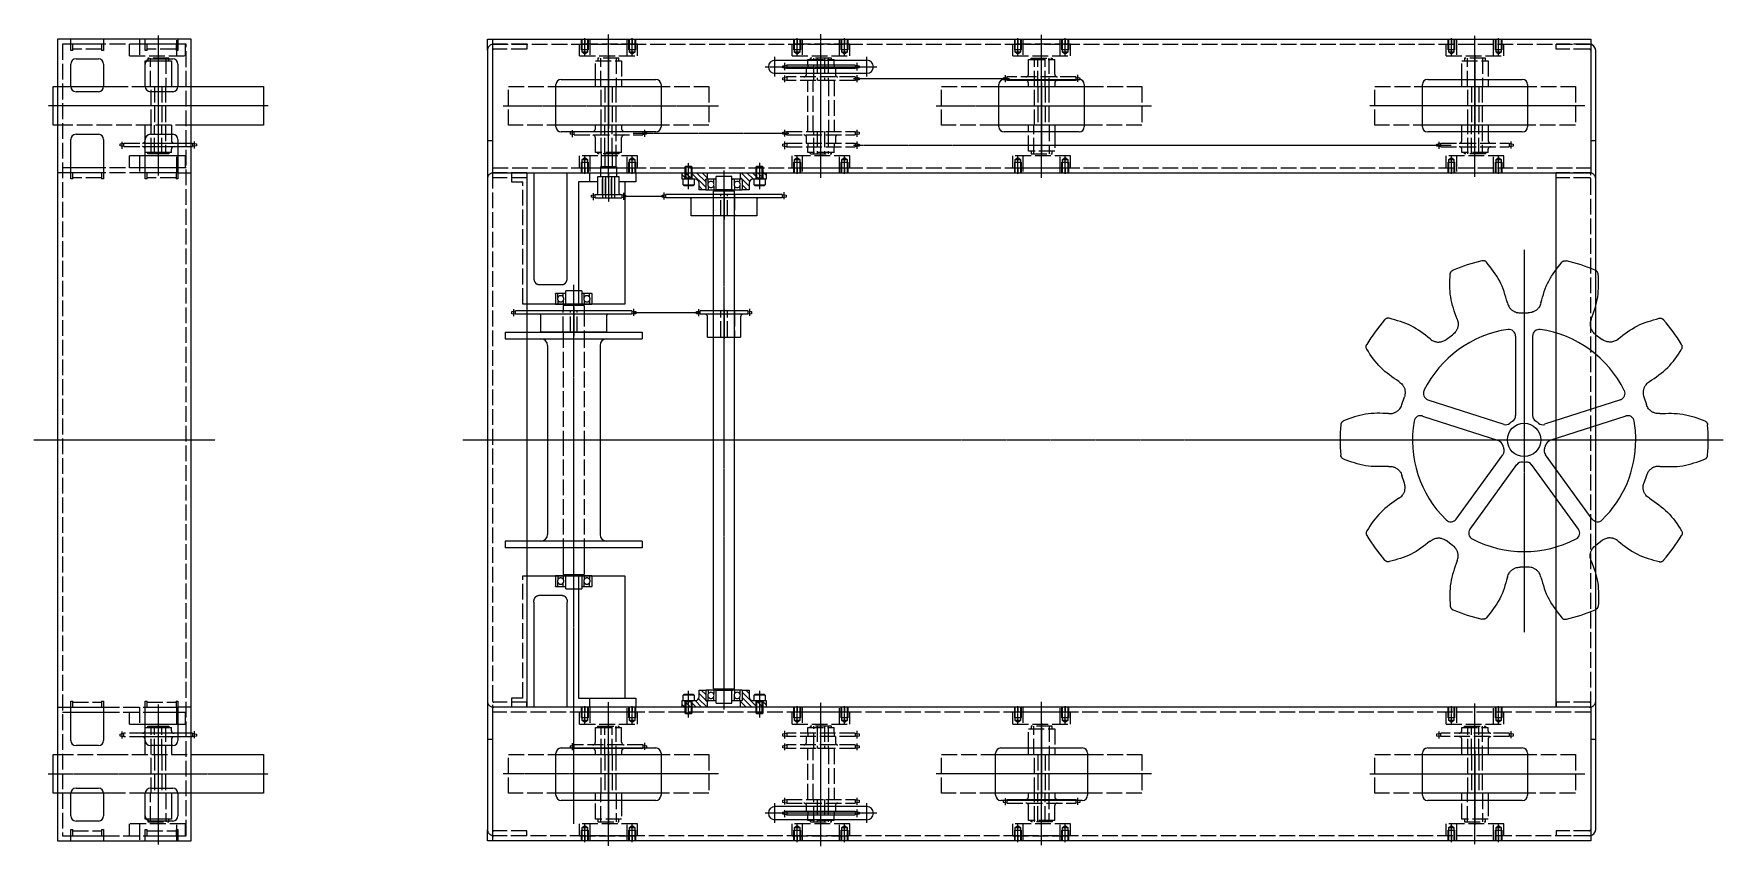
# Model space of a CAD drawing. Extents: x -2365 to 476, y -281 to 1709.
# Drawn here: x -1152 to 134, y -281 to 337 of the extents above; entities that cross this region are included whole.
import ezdxf

# ---------------------------------------------------------------- set-up
doc = ezdxf.new("R2010")
doc.units = 0
doc.linetypes.add('DASHED', pattern=[15, 12, -3])
doc.linetypes.add('DOT_CENTER', pattern=[2, 1.25, -0.25, 0.25, -0.25])
doc.layers.get('0').update_dxf_attribs({"linetype": 'CONTINUOUS'})
doc.layers.add('1', color=7, linetype='CONTINUOUS')
pattern_1 = [(135, (0, 0), (-2.12132, -2.12132), [])]

# ---------------------------------------------------------------- blocks, each defined once
blk = doc.blocks.new('TOP__75', base_point=(-17.4, 28.1))
at = {"color": 7, "linetype": 'Continuous'}
for start, end in [(103.2868, 112.7132), (67.2868, 76.7132), (139.2868, 148.7132), (31.2868, 40.7132), (175.2868, -175.2868), (-4.7132, 4.7132), (-148.7132, -139.2868), (-40.7132, -31.2868), (-112.7132, -103.2868), (-76.7132, -67.2868)]:
    blk.add_arc((-17.4, 28.1), 140.1, start, end, dxfattribs=at)
for points in [[(-68.4, 120), (-73.3, 136.9), (-73.7, 154.4)], [(-73.7, 154.4), (-73.5, 155.1), (-73.3, 155.7), (-73, 156.1), (-72.8, 156.4), (-72.5, 156.7), (-72.3, 156.9), (-71.9, 157.1), (-71.5, 157.3)], [(-73.7, 154.4), (-73.5, 155.1), (-73.3, 155.7), (-73, 156.1), (-72.8, 156.4), (-72.5, 156.7), (-72.3, 156.9), (-71.9, 157.1), (-71.5, 157.3)], [(-46.1, 163.4), (-46.6, 163.9), (-47.2, 164.2), (-47.5, 164.3), (-47.9, 164.5), (-48.3, 164.5), (-48.7, 164.5), (-49.1, 164.5), (-49.6, 164.5)], [(-46.1, 163.4), (-46.6, 163.9), (-47.2, 164.2), (-47.5, 164.3), (-47.9, 164.5), (-48.3, 164.5), (-48.7, 164.5), (-49.1, 164.5), (-49.6, 164.5)], [(-30.1, 132.5), (-36, 149), (-46.1, 163.4)], [(-4.6, 132.5), (1.3, 149), (11.3, 163.4)], [(11.3, 163.4), (11.9, 163.9), (12.4, 164.2), (12.8, 164.3), (13.2, 164.5), (13.6, 164.5), (13.9, 164.5), (14.4, 164.5), (14.8, 164.5)], [(11.3, 163.4), (11.9, 163.9), (12.4, 164.2), (12.8, 164.3), (13.2, 164.5), (13.6, 164.5), (13.9, 164.5), (14.4, 164.5), (14.8, 164.5)], [(33.7, 120), (38.6, 136.9), (39, 154.4)], [(39, 154.4), (38.8, 155.1), (38.5, 155.7), (38.3, 156.1), (38.1, 156.4), (37.8, 156.7), (37.5, 156.9), (37.2, 157.1), (36.8, 157.3)], [(39, 154.4), (38.8, 155.1), (38.5, 155.7), (38.3, 156.1), (38.1, 156.4), (37.8, 156.7), (37.5, 156.9), (37.2, 157.1), (36.8, 157.3)], [(-30.1, 132.5), (-29.5, 130.6), (-28.7, 129.1), (-28.1, 128.3), (-27.4, 127.6), (-26.6, 126.9), (-25.7, 126.3), (-24.9, 125.9), (-24, 125.5), (-22.3, 125), (-20.4, 124.9)], [(-4.6, 132.5), (-5.2, 130.6), (-6, 129.1), (-6.6, 128.3), (-7.3, 127.6), (-8.1, 126.9), (-9, 126.3), (-9.9, 125.9), (-10.8, 125.5), (-12.4, 125), (-14.3, 124.9)], [(-120.1, 120.7), (-120.8, 120.7), (-121.5, 120.7), (-121.9, 120.6), (-122.3, 120.4), (-122.6, 120.3), (-122.9, 120.1), (-123.3, 119.8), (-123.6, 119.5)], [(-120.1, 120.7), (-120.8, 120.7), (-121.5, 120.7), (-121.9, 120.6), (-122.3, 120.4), (-122.6, 120.3), (-122.9, 120.1), (-123.3, 119.8), (-123.6, 119.5)], [(-89, 105), (-103.5, 114.9), (-120.1, 120.7)], [(-68.4, 120), (-67.8, 118.2), (-67.6, 116.5), (-67.6, 115.5), (-67.8, 114.5), (-68, 113.5), (-68.4, 112.5), (-68.8, 111.6), (-69.3, 110.7), (-70.4, 109.4), (-71.8, 108.2)], [(33.7, 120), (33.1, 118.2), (32.9, 116.5), (32.9, 115.5), (33, 114.5), (33.3, 113.5), (33.6, 112.5), (34.1, 111.6), (34.6, 110.7), (35.6, 109.4), (37.1, 108.2)], [(54.3, 105), (68.8, 114.9), (85.4, 120.7)], [(85.4, 120.7), (86.1, 120.7), (86.8, 120.7), (87.2, 120.6), (87.6, 120.4), (87.9, 120.3), (88.2, 120.1), (88.5, 119.8), (88.9, 119.5)], [(85.4, 120.7), (86.1, 120.7), (86.8, 120.7), (87.2, 120.6), (87.6, 120.4), (87.9, 120.3), (88.2, 120.1), (88.5, 119.8), (88.9, 119.5)], [(-89, 105), (-87.5, 103.9), (-85.9, 103.2), (-85, 102.9), (-84, 102.7), (-82.9, 102.6), (-81.9, 102.7), (-80.9, 102.8), (-80, 103), (-78.4, 103.6), (-76.8, 104.6)], [(54.3, 105), (52.8, 103.9), (51.2, 103.2), (50.3, 102.9), (49.3, 102.7), (48.2, 102.6), (47.2, 102.7), (46.2, 102.8), (45.2, 103), (43.7, 103.6), (42.1, 104.6)], [(-137.2, 97.2), (-137.5, 97.8), (-137.6, 98.5), (-137.6, 98.9), (-137.6, 99.3), (-137.6, 99.7), (-137.5, 100), (-137.3, 100.4), (-137.1, 100.8)], [(-137.2, 97.2), (-137.5, 97.8), (-137.6, 98.5), (-137.6, 98.9), (-137.6, 99.3), (-137.6, 99.7), (-137.5, 100), (-137.3, 100.4), (-137.1, 100.8)], [(-112.7, 72.5), (-126.6, 83.2), (-137.2, 97.2)], [(78, 72.5), (91.9, 83.2), (102.5, 97.2)], [(102.5, 97.2), (102.8, 97.8), (102.9, 98.5), (102.9, 98.9), (102.9, 99.3), (102.9, 99.7), (102.8, 100), (102.6, 100.4), (102.4, 100.8)], [(102.5, 97.2), (102.8, 97.8), (102.9, 98.5), (102.9, 98.9), (102.9, 99.3), (102.9, 99.7), (102.8, 100), (102.6, 100.4), (102.4, 100.8)], [(-112.7, 72.5), (-111.2, 71.3), (-110, 70.1), (-109.4, 69.2), (-109, 68.4), (-108.5, 67.4), (-108.2, 66.4), (-108.1, 65.4), (-108, 64.4), (-108.1, 62.7), (-108.5, 60.9)], [(78, 72.5), (76.4, 71.3), (75.3, 70.1), (74.7, 69.2), (74.2, 68.4), (73.8, 67.4), (73.5, 66.4), (73.3, 65.4), (73.2, 64.4), (73.3, 62.7), (73.8, 60.9)], [(-120.6, 48.2), (-118.7, 48.2), (-117, 48.5), (-116, 48.9), (-115.2, 49.3), (-114.2, 49.8), (-113.4, 50.5), (-112.7, 51.1), (-112, 51.9), (-111.1, 53.3), (-110.4, 55.1)], [(85.9, 48.2), (84, 48.2), (82.3, 48.5), (81.3, 48.9), (80.4, 49.3), (79.5, 49.8), (78.7, 50.5), (78, 51.1), (77.3, 51.9), (76.4, 53.3), (75.7, 55.1)], [(-154.9, 42.6), (-155.5, 42.2), (-156, 41.8), (-156.3, 41.5), (-156.5, 41.1), (-156.7, 40.8), (-156.8, 40.5), (-157, 40), (-157, 39.6)], [(-154.9, 42.6), (-155.5, 42.2), (-156, 41.8), (-156.3, 41.5), (-156.5, 41.1), (-156.7, 40.8), (-156.8, 40.5), (-157, 40), (-157, 39.6)], [(-120.6, 48.2), (-138.1, 47.7), (-154.9, 42.6)], [(85.9, 48.2), (103.4, 47.7), (120.2, 42.6)], [(120.2, 42.6), (120.8, 42.2), (121.3, 41.8), (121.6, 41.5), (121.8, 41.1), (122, 40.8), (122.1, 40.5), (122.2, 40), (122.3, 39.6)], [(120.2, 42.6), (120.8, 42.2), (121.3, 41.8), (121.6, 41.5), (121.8, 41.1), (122, 40.8), (122.1, 40.5), (122.2, 40), (122.3, 39.6)], [(-154.9, 13.5), (-155.5, 13.9), (-156, 14.3), (-156.3, 14.7), (-156.5, 15), (-156.7, 15.3), (-156.8, 15.7), (-157, 16.1), (-157, 16.5)], [(-154.9, 13.5), (-155.5, 13.9), (-156, 14.3), (-156.3, 14.7), (-156.5, 15), (-156.7, 15.3), (-156.8, 15.7), (-157, 16.1), (-157, 16.5)], [(-120.6, 7.9), (-138.1, 8.5), (-154.9, 13.5)], [(85.9, 7.9), (103.4, 8.5), (120.2, 13.5)], [(120.2, 13.5), (120.8, 13.9), (121.3, 14.3), (121.6, 14.7), (121.8, 15), (122, 15.3), (122.1, 15.7), (122.2, 16.1), (122.3, 16.5)], [(120.2, 13.5), (120.8, 13.9), (121.3, 14.3), (121.6, 14.7), (121.8, 15), (122, 15.3), (122.1, 15.7), (122.2, 16.1), (122.3, 16.5)], [(-120.6, 7.9), (-118.7, 7.9), (-117, 7.6), (-116, 7.3), (-115.2, 6.8), (-114.2, 6.3), (-113.4, 5.6), (-112.7, 5), (-112, 4.2), (-111.1, 2.8), (-110.4, 1)], [(85.9, 7.9), (84, 7.9), (82.3, 7.6), (81.3, 7.3), (80.4, 6.8), (79.5, 6.3), (78.7, 5.6), (78, 5), (77.3, 4.2), (76.4, 2.8), (75.7, 1)], [(-112.7, -16.3), (-111.2, -15.2), (-110, -13.9), (-109.4, -13.1), (-109, -12.3), (-108.5, -11.3), (-108.2, -10.3), (-108.1, -9.3), (-108, -8.3), (-108.1, -6.6), (-108.5, -4.8)], [(78, -16.3), (76.4, -15.2), (75.3, -13.9), (74.7, -13.1), (74.2, -12.3), (73.8, -11.3), (73.5, -10.3), (73.3, -9.3), (73.2, -8.3), (73.3, -6.6), (73.8, -4.8)], [(-112.7, -16.3), (-126.6, -27.1), (-137.2, -41.1)], [(78, -16.3), (91.9, -27.1), (102.5, -41.1)], [(-137.2, -41.1), (-137.5, -41.7), (-137.6, -42.3), (-137.6, -42.8), (-137.6, -43.2), (-137.6, -43.5), (-137.5, -43.9), (-137.3, -44.3), (-137.1, -44.7)], [(-137.2, -41.1), (-137.5, -41.7), (-137.6, -42.3), (-137.6, -42.8), (-137.6, -43.2), (-137.6, -43.5), (-137.5, -43.9), (-137.3, -44.3), (-137.1, -44.7)], [(-89, -48.9), (-103.5, -58.8), (-120.1, -64.5)], [(-89, -48.9), (-87.5, -47.8), (-85.9, -47.1), (-85, -46.8), (-84, -46.6), (-82.9, -46.5), (-81.9, -46.5), (-80.9, -46.6), (-80, -46.9), (-78.4, -47.5), (-76.8, -48.5)], [(54.3, -48.9), (52.8, -47.8), (51.2, -47.1), (50.3, -46.8), (49.3, -46.6), (48.2, -46.5), (47.2, -46.5), (46.2, -46.6), (45.2, -46.9), (43.7, -47.5), (42.1, -48.5)], [(54.3, -48.9), (68.8, -58.8), (85.4, -64.5)], [(102.5, -41.1), (102.8, -41.7), (102.9, -42.3), (102.9, -42.8), (102.9, -43.2), (102.9, -43.5), (102.8, -43.9), (102.6, -44.3), (102.4, -44.7)], [(102.5, -41.1), (102.8, -41.7), (102.9, -42.3), (102.9, -42.8), (102.9, -43.2), (102.9, -43.5), (102.8, -43.9), (102.6, -44.3), (102.4, -44.7)], [(-120.1, -64.5), (-120.8, -64.6), (-121.5, -64.6), (-121.9, -64.5), (-122.3, -64.3), (-122.6, -64.1), (-122.9, -64), (-123.3, -63.7), (-123.6, -63.4)], [(-120.1, -64.5), (-120.8, -64.6), (-121.5, -64.6), (-121.9, -64.5), (-122.3, -64.3), (-122.6, -64.1), (-122.9, -64), (-123.3, -63.7), (-123.6, -63.4)], [(-68.4, -63.9), (-73.3, -80.7), (-73.7, -98.3)], [(-68.4, -63.9), (-67.8, -62.1), (-67.6, -60.4), (-67.6, -59.4), (-67.8, -58.4), (-68, -57.4), (-68.4, -56.4), (-68.8, -55.5), (-69.3, -54.6), (-70.4, -53.3), (-71.8, -52.1)], [(33.7, -63.9), (33.1, -62.1), (32.9, -60.4), (32.9, -59.4), (33, -58.4), (33.3, -57.4), (33.6, -56.4), (34.1, -55.5), (34.6, -54.6), (35.6, -53.3), (37.1, -52.1)], [(33.7, -63.9), (38.6, -80.7), (39, -98.3)], [(85.4, -64.5), (86.1, -64.6), (86.8, -64.6), (87.2, -64.5), (87.6, -64.3), (87.9, -64.1), (88.2, -64), (88.5, -63.7), (88.9, -63.4)], [(85.4, -64.5), (86.1, -64.6), (86.8, -64.6), (87.2, -64.5), (87.6, -64.3), (87.9, -64.1), (88.2, -64), (88.5, -63.7), (88.9, -63.4)], [(-30.1, -76.4), (-36, -92.9), (-46.1, -107.2)], [(-30.1, -76.4), (-29.5, -74.5), (-28.7, -73), (-28.1, -72.2), (-27.4, -71.5), (-26.6, -70.8), (-25.7, -70.2), (-24.9, -69.7), (-24, -69.3), (-22.3, -68.9), (-20.4, -68.8)], [(-4.6, -76.4), (-5.2, -74.5), (-6, -73), (-6.6, -72.2), (-7.3, -71.5), (-8.1, -70.8), (-9, -70.2), (-9.9, -69.7), (-10.8, -69.3), (-12.4, -68.9), (-14.3, -68.8)], [(-4.6, -76.4), (1.3, -92.9), (11.3, -107.2)], [(-73.7, -98.3), (-73.5, -99), (-73.3, -99.6), (-73, -99.9), (-72.8, -100.3), (-72.5, -100.5), (-72.3, -100.8), (-71.9, -101), (-71.5, -101.2)], [(-73.7, -98.3), (-73.5, -99), (-73.3, -99.6), (-73, -99.9), (-72.8, -100.3), (-72.5, -100.5), (-72.3, -100.8), (-71.9, -101), (-71.5, -101.2)], [(39, -98.3), (38.8, -99), (38.5, -99.6), (38.3, -99.9), (38.1, -100.3), (37.8, -100.5), (37.5, -100.8), (37.2, -101), (36.8, -101.2)], [(39, -98.3), (38.8, -99), (38.5, -99.6), (38.3, -99.9), (38.1, -100.3), (37.8, -100.5), (37.5, -100.8), (37.2, -101), (36.8, -101.2)], [(-46.1, -107.2), (-46.6, -107.7), (-47.2, -108.1), (-47.5, -108.2), (-47.9, -108.3), (-48.3, -108.4), (-48.7, -108.4), (-49.1, -108.4), (-49.6, -108.3)], [(-46.1, -107.2), (-46.6, -107.7), (-47.2, -108.1), (-47.5, -108.2), (-47.9, -108.3), (-48.3, -108.4), (-48.7, -108.4), (-49.1, -108.4), (-49.6, -108.3)], [(11.3, -107.2), (11.9, -107.7), (12.4, -108.1), (12.8, -108.2), (13.2, -108.3), (13.6, -108.4), (13.9, -108.4), (14.4, -108.4), (14.8, -108.3)], [(11.3, -107.2), (11.9, -107.7), (12.4, -108.1), (12.8, -108.2), (13.2, -108.3), (13.6, -108.4), (13.9, -108.4), (14.4, -108.4), (14.8, -108.3)]]:
    blk.add_spline(points, degree=3, dxfattribs=at)
at = {"layer": '1', "color": 4, "linetype": 'DOT_CENTER'}
for p, q in [((-17.4, 172.7), (-17.4, -118.2)), ((-165.7, 28.1), (134.1, 28.1))]:
    blk.add_line(p, q, dxfattribs=at)
at = {"layer": '1', "color": 7, "linetype": 'Continuous'}
for p, q in [((-20.4, 124.9), (-14.3, 124.9)), ((-76.8, 104.6), (-71.8, 108.2)), ((-23.9, 107.2), (-23.9, 46.6)), ((-10.9, 107.2), (-10.9, 46.6)), ((37.1, 108.2), (42.1, 104.6)), ((-110.4, 55.1), (-108.5, 60.9)), ((-90.6, 58.7), (-32.9, 40)), ((55.9, 58.7), (-1.8, 40)), ((73.8, 60.9), (75.7, 55.1)), ((-94.7, 46.3), (-37, 27.6)), ((59.9, 46.3), (2.2, 27.6)), ((-69.2, -32.2), (-33.5, 16.9)), ((34.4, -32.2), (-1.2, 16.9)), ((-108.5, -4.8), (-110.4, 1)), ((-58.6, -39.8), (-23, 9.3)), ((23.9, -39.8), (-11.7, 9.3)), ((75.7, 1), (73.8, -4.8)), ((-71.8, -52.1), (-76.8, -48.5)), ((42.1, -48.5), (37.1, -52.1)), ((-14.3, -68.8), (-20.4, -68.8))]:
    blk.add_line(p, q, dxfattribs=at)
blk.add_circle((-17.4, 28.1), 12.7, dxfattribs=at)
for centre, radius, start, end in [((-17.4, 28.1), 85, 98.2649, 153.7351), ((-28.9, 107.2), 5, 0, 98.2649), ((-5.9, 107.2), 5, 81.7351, 180), ((-17.4, 28.1), 85, 26.2649, 81.7351), ((-89.1, 63.5), 5, 153.7351, -108), ((54.4, 63.5), 5, -72, 26.2649), ((-17.4, 28.1), 85, 170.2649, -134.2649), ((-96.2, 41.6), 5, 72, 170.2649), ((-31.4, 44.7), 5, -108, -49.8717), ((-17.4, 28.1), 16.8, 122.7527, 130.1283), ((-17.4, 28.1), 16.8, 121.8717, 122.7527), ((-28.9, 46.6), 5, -58.1283, 0), ((-5.9, 46.6), 5, 180, -121.8717), ((-17.4, 28.1), 16.8, 49.8717, 58.1283), ((-3.3, 44.7), 5, -130.1283, -72), ((61.5, 41.6), 5, 9.7351, 108), ((-17.4, 28.1), 85, 0, 9.7351), ((-38.5, 22.8), 5, 13.8717, 72), ((3.8, 22.8), 5, 108, 166.1283), ((-17.4, 28.1), 85, -45.7351, 0), ((-17.4, 28.1), 16.8, -166.1283, -157.8717), ((-37.5, 19.9), 5, -36, 22.1283), ((2.8, 19.9), 5, 157.8717, -144), ((-17.4, 28.1), 16.8, -22.1283, -13.8717), ((-18.9, 6.3), 5, 85.8717, 144), ((-17.4, 28.1), 16.8, -94.1283, -85.8717), ((-15.8, 6.3), 5, 36, 94.1283), ((-73.2, -29.2), 5, -134.2649, -36), ((38.5, -29.2), 5, -144, -45.7351), ((-54.6, -42.7), 5, 144, -117.7351), ((-17.4, 28.1), 85, -117.7351, -62.2649), ((19.9, -42.7), 5, -62.2649, 36)]:
    blk.add_arc(centre, radius, start, end, dxfattribs=at)
blk = doc.blocks.new('J__79', base_point=(-839.5, 67.7))
at = {"layer": '1', "color": 4, "linetype": 'DOT_CENTER'}
for p, q in [((-740.8, 129.5), (-740.8, 107.2)), ((-786.4, 122.4), (-786.4, 127.9)), ((-695.3, 127.9), (-695.3, 122.4))]:
    blk.add_line(p, q, dxfattribs=at)
at = {"layer": '1', "color": 7, "linetype": 'Continuous'}
for p, q in [((-788, 125.8), (-785.2, 126.4)), ((-788, 124.2), (-788, 125.8)), ((-785.2, 123.7), (-788, 124.2)), ((-696.5, 126.4), (-785.2, 126.4)), ((-696.5, 123.7), (-785.2, 123.7)), ((-765.8, 110.1), (-765.8, 122.7)), ((-715.8, 122.7), (-715.8, 110.1)), ((-696.5, 126.4), (-693.6, 125.8)), ((-693.6, 124.2), (-696.5, 123.7)), ((-693.6, 125.8), (-693.6, 124.2)), ((-715.8, 110.1), (-765.8, 110.1))]:
    blk.add_line(p, q, dxfattribs=at)
at = {"layer": '1', "color": 4, "linetype": 'DASHED'}
for p, q in [((-785.2, 123.7), (-785.2, 126.4)), ((-748.8, 110.1), (-748.8, 126.4)), ((-743.3, 110.1), (-743.3, 126.4)), ((-738.3, 110.1), (-738.3, 126.4)), ((-732.8, 126.4), (-732.8, 110.1)), ((-696.5, 126.4), (-696.5, 123.7))]:
    blk.add_line(p, q, dxfattribs=at)
at = {"layer": '1', "color": 7, "linetype": 'Continuous'}
for centre, start, end in [((-766.8, 122.7), 0, 90), ((-714.8, 122.7), 90, 180)]:
    blk.add_arc(centre, 1, start, end, dxfattribs=at)
blk = doc.blocks.new('TOP__80', base_point=(-1563.4, -463.8))
at = {"layer": '1'}
blk.add_blockref('J__79', (-839.5, 67.7), dxfattribs=at)
blk = doc.blocks.new('TOP__81', base_point=(-876.3, 145))
blk.add_blockref('TOP__80', (-1563.4, -463.8))
blk = doc.blocks.new('TOP__82', base_point=(-842.4, 135.2))
blk.add_blockref('TOP__81', (-876.3, 145))
blk = doc.blocks.new('TOP__83', base_point=(-537.8, 98.9))
at = {"layer": '1', "color": 7, "linetype": 'Continuous'}
for p, q in [((-647.3, 125.8), (-644.5, 126.4)), ((-647.3, 124.2), (-647.3, 125.8)), ((-644.5, 123.7), (-647.3, 124.2)), ((-608.3, 126.4), (-644.5, 126.4)), ((-608.3, 123.7), (-644.5, 123.7)), ((-638.9, 106.4), (-638.9, 121.7)), ((-613.9, 121.7), (-613.9, 106.4)), ((-608.3, 126.4), (-605.5, 125.8)), ((-605.5, 124.2), (-608.3, 123.7)), ((-605.5, 125.8), (-605.5, 124.2)), ((-638.9, 106.4), (-613.9, 106.4))]:
    blk.add_line(p, q, dxfattribs=at)
at = {"layer": '1', "color": 4, "linetype": 'DOT_CENTER'}
for p, q in [((-645.7, 122.4), (-645.7, 127.9)), ((-626.4, 127.5), (-626.4, 105)), ((-607.1, 127.9), (-607.1, 122.4))]:
    blk.add_line(p, q, dxfattribs=at)
at = {"layer": '1', "color": 4, "linetype": 'DASHED'}
for p, q in [((-644.5, 123.7), (-644.5, 126.4)), ((-634.4, 106.4), (-634.4, 126.4)), ((-628.9, 106.4), (-628.9, 126.4)), ((-623.9, 106.4), (-623.9, 126.4)), ((-618.4, 126.4), (-618.4, 106.4)), ((-608.3, 126.4), (-608.3, 123.7))]:
    blk.add_line(p, q, dxfattribs=at)
at = {"layer": '1', "color": 7, "linetype": 'Continuous'}
for centre, start, end in [((-640.9, 121.7), 0, 90), ((-611.9, 121.7), 90, 180)]:
    blk.add_arc(centre, 2, start, end, dxfattribs=at)
blk = doc.blocks.new('T__84', base_point=(-596.2, -222.5))
at = {"layer": '1', "color": 7, "linetype": 'Continuous'}
for p, q in [((-657.6, -166.1), (-656.8, -165.3)), ((-657.6, -170.3), (-657.6, -166.1)), ((-656.8, -165.3), (-649.9, -165.3)), ((-649.1, -166.1), (-649.9, -165.3)), ((-649.1, -166.1), (-649.1, -170.3)), ((-657.6, -170.3), (-649.1, -170.3))]:
    blk.add_line(p, q, dxfattribs=at)
at = {"layer": '1', "color": 4, "linetype": 'Continuous'}
blk.add_line((-649.1, -166.1), (-657.6, -166.1), dxfattribs=at)
at = {"layer": '1', "color": 4, "linetype": 'DOT_CENTER'}
blk.add_line((-653.4, -183), (-653.4, -162.8), dxfattribs=at)
at = {"layer": '1', "color": 4, "linetype": 'DASHED'}
for p, q in [((-655.9, -179.8), (-655.9, -170.3)), ((-650.9, -171.3), (-655.9, -171.3)), ((-650.9, -179.8), (-655.9, -179.8)), ((-655.9, -179.8), (-655.4, -180.3)), ((-655.4, -171.3), (-655.4, -180.3)), ((-651.4, -171.3), (-651.4, -180.3)), ((-651.4, -180.3), (-650.9, -179.8)), ((-650.9, -170.3), (-650.9, -179.8)), ((-651.4, -180.3), (-655.4, -180.3))]:
    blk.add_line(p, q, dxfattribs=at)
blk = doc.blocks.new('T__85', base_point=(-656.6, -222.5))
at = {"layer": '1', "color": 7, "linetype": 'Continuous'}
for p, q in [((-602.8, -165.3), (-603.6, -166.1)), ((-603.6, -170.3), (-603.6, -166.1)), ((-602.8, -165.3), (-595.9, -165.3)), ((-595.9, -165.3), (-595.1, -166.1)), ((-595.1, -166.1), (-595.1, -170.3)), ((-603.6, -170.3), (-595.1, -170.3))]:
    blk.add_line(p, q, dxfattribs=at)
at = {"layer": '1', "color": 4, "linetype": 'Continuous'}
blk.add_line((-595.1, -166.1), (-603.6, -166.1), dxfattribs=at)
at = {"layer": '1', "color": 4, "linetype": 'DOT_CENTER'}
blk.add_line((-599.4, -162.8), (-599.4, -183), dxfattribs=at)
at = {"layer": '1', "color": 4, "linetype": 'DASHED'}
for p, q in [((-601.9, -179.8), (-601.9, -170.3)), ((-596.9, -171.3), (-601.9, -171.3)), ((-601.9, -179.8), (-601.4, -180.3)), ((-596.9, -179.8), (-601.9, -179.8)), ((-601.4, -180.3), (-601.4, -171.3)), ((-597.4, -180.3), (-597.4, -171.3)), ((-597.4, -180.3), (-596.9, -179.8)), ((-596.9, -170.3), (-596.9, -179.8)), ((-597.4, -180.3), (-601.4, -180.3))]:
    blk.add_line(p, q, dxfattribs=at)
blk = doc.blocks.new('T__86', base_point=(-596.2, 278.7))
at = {"layer": '1', "color": 4, "linetype": 'DASHED'}
for p, q in [((-655.4, 236.5), (-655.9, 236)), ((-655.9, 226.5), (-655.9, 236)), ((-655.9, 236), (-650.9, 236)), ((-655.4, 236.5), (-651.4, 236.5)), ((-655.4, 236.5), (-655.4, 227.5)), ((-650.9, 236), (-651.4, 236.5)), ((-651.4, 236.5), (-651.4, 227.5)), ((-650.9, 236), (-650.9, 226.5)), ((-655.9, 227.5), (-650.9, 227.5))]:
    blk.add_line(p, q, dxfattribs=at)
at = {"layer": '1', "color": 4, "linetype": 'DOT_CENTER'}
blk.add_line((-653.4, 218.9), (-653.4, 239.1), dxfattribs=at)
at = {"layer": '1', "color": 7, "linetype": 'Continuous'}
for p, q in [((-649.1, 226.5), (-657.6, 226.5)), ((-657.6, 222.3), (-657.6, 226.5)), ((-656.8, 221.5), (-657.6, 222.3)), ((-649.9, 221.5), (-656.8, 221.5)), ((-649.9, 221.5), (-649.1, 222.3)), ((-649.1, 226.5), (-649.1, 222.3))]:
    blk.add_line(p, q, dxfattribs=at)
at = {"layer": '1', "color": 4, "linetype": 'Continuous'}
blk.add_line((-657.6, 222.3), (-649.1, 222.3), dxfattribs=at)
blk = doc.blocks.new('T__87', base_point=(-656.6, 278.7))
at = {"layer": '1', "color": 4, "linetype": 'DASHED'}
for p, q in [((-601.4, 236.5), (-601.9, 236)), ((-601.9, 236), (-596.9, 236)), ((-601.9, 226.5), (-601.9, 236)), ((-601.4, 227.5), (-601.4, 236.5)), ((-601.4, 236.5), (-597.4, 236.5)), ((-597.4, 227.5), (-597.4, 236.5)), ((-596.9, 236), (-597.4, 236.5)), ((-596.9, 236), (-596.9, 226.5)), ((-601.9, 227.5), (-596.9, 227.5))]:
    blk.add_line(p, q, dxfattribs=at)
at = {"layer": '1', "color": 4, "linetype": 'DOT_CENTER'}
blk.add_line((-599.4, 239.1), (-599.4, 218.9), dxfattribs=at)
at = {"layer": '1', "color": 7, "linetype": 'Continuous'}
for p, q in [((-603.6, 222.3), (-603.6, 226.5)), ((-595.1, 226.5), (-603.6, 226.5)), ((-603.6, 222.3), (-602.8, 221.5)), ((-595.9, 221.5), (-602.8, 221.5)), ((-595.1, 222.3), (-595.9, 221.5)), ((-595.1, 226.5), (-595.1, 222.3))]:
    blk.add_line(p, q, dxfattribs=at)
at = {"layer": '1', "color": 4, "linetype": 'Continuous'}
blk.add_line((-603.6, 222.3), (-595.1, 222.3), dxfattribs=at)
blk = doc.blocks.new('TOP__93', base_point=(-984, -236.7))
at = {"layer": '1', "color": 4, "linetype": 'DASHED'}
for p, q in [((-1036.4, -264.1), (-1079.1, -264.1)), ((-1079.1, -273.1), (-1079.1, -264.1)), ((-1071.3, -264.1), (-1071.3, -276.9)), ((-1042.9, -276.9), (-1042.9, -264.1)), ((-1036.4, -273.1), (-1036.4, -264.1))]:
    blk.add_line(p, q, dxfattribs=at)
blk = doc.blocks.new('TOP__94', base_point=(-984, -215.6))
at = {"layer": '1', "color": 4, "linetype": 'DASHED'}
for p, q in [((-1079.1, -188.1), (-1079.1, -179.1)), ((-1071.3, -175.3), (-1071.3, -188.1)), ((-1042.9, -188.1), (-1042.9, -175.3)), ((-1036.4, -188.1), (-1036.4, -179.1)), ((-1079.1, -188.1), (-1067.1, -188.1)), ((-1042.1, -188.1), (-1036.4, -188.1))]:
    blk.add_line(p, q, dxfattribs=at)
at = {"layer": '1', "color": 7, "linetype": 'Continuous'}
blk.add_line((-1067.1, -188.1), (-1042.1, -188.1), dxfattribs=at)
blk = doc.blocks.new('TOP__95', base_point=(-1002.4, -239.5))
at = {"layer": '1', "color": 4, "linetype": 'DASHED'}
for p, q in [((-1062.9, -262.5), (-1062.9, -240.8)), ((-1051.4, -240.8), (-1051.4, -262.5)), ((-1067.1, -260.5), (-1067.1, -257.9)), ((-1066.1, -260.5), (-1067.1, -260.5)), ((-1065.1, -261.4), (-1065.1, -262.5)), ((-1065.1, -262.5), (-1049.1, -262.5)), ((-1049.1, -262.5), (-1049.1, -261.9))]:
    blk.add_line(p, q, dxfattribs=at)
at = {"layer": '1', "color": 7, "linetype": 'Continuous'}
for p, q in [((-1047.1, -240.8), (-1047.1, -260.5)), ((-1047.1, -260.5), (-1066.1, -260.5)), ((-1065.1, -260.5), (-1065.1, -261.4)), ((-1049.1, -261.9), (-1049.1, -260.5))]:
    blk.add_line(p, q, dxfattribs=at)
blk = doc.blocks.new('J__96', base_point=(-965.6, -290.1))
at = {"layer": '1', "color": 4, "linetype": 'DOT_CENTER'}
for p, q in [((-1057.1, -173.2), (-1057.1, -279.7)), ((-1141, -226.1), (-973.4, -226.1))]:
    blk.add_line(p, q, dxfattribs=at)
at = {"layer": '1', "color": 7, "linetype": 'Continuous'}
for p, q in [((-1137.1, -211.4), (-1133.7, -211.4)), ((-1137.1, -240.8), (-1137.1, -211.4)), ((-1032.1, -211.4), (-1022.1, -211.4)), ((-1022.1, -211.4), (-977.1, -211.4)), ((-977.1, -211.4), (-977.1, -240.8)), ((-1133.7, -240.8), (-1137.1, -240.8)), ((-1098.7, -240.8), (-1123.7, -240.8)), ((-1042.1, -240.8), (-1067.1, -240.8)), ((-1022.1, -240.8), (-1032.1, -240.8)), ((-977.1, -240.8), (-1022.1, -240.8))]:
    blk.add_line(p, q, dxfattribs=at)
at = {"layer": '1', "color": 4, "linetype": 'DASHED'}
for p, q in [((-1133.7, -211.4), (-1092.1, -211.4)), ((-1092.1, -211.4), (-1032.1, -211.4)), ((-1062.6, -240.8), (-1062.6, -211.4)), ((-1059.9, -211.4), (-1059.9, -240.8)), ((-1054.4, -211.4), (-1054.4, -240.8)), ((-1051.6, -211.4), (-1051.6, -240.8)), ((-1123.7, -240.8), (-1133.7, -240.8)), ((-1092.1, -240.8), (-1098.7, -240.8)), ((-1067.1, -240.8), (-1092.1, -240.8)), ((-1032.1, -240.8), (-1042.1, -240.8))]:
    blk.add_line(p, q, dxfattribs=at)
blk = doc.blocks.new('TOP__97', base_point=(-1689.5, -821.5))
at = {"layer": '1'}
blk.add_blockref('J__96', (-965.6, -290.1), dxfattribs=at)
blk = doc.blocks.new('TOP__98', base_point=(-1002.4, -212.7))
blk.add_blockref('TOP__97', (-1689.5, -821.5))
blk = doc.blocks.new('TOP__99', base_point=(-968.5, -222.5))
at = {"layer": '1', "color": 7, "linetype": 'Continuous'}
for p, q in [((-1067.1, -190.7), (-1047.1, -190.7)), ((-1065.1, -190.7), (-1065.1, -189.7)), ((-1065.1, -189.7), (-1049.1, -189.7)), ((-1049.1, -189.7), (-1049.1, -190.7)), ((-1047.1, -193.3), (-1047.1, -190.7)), ((-1042.1, -195.1), (-1067.1, -195.1)), ((-1042.1, -197.8), (-1067.1, -197.8)), ((-1047.1, -199.8), (-1047.1, -204.5))]:
    blk.add_line(p, q, dxfattribs=at)
at = {"layer": '1', "color": 4, "linetype": 'DASHED'}
for p, q in [((-1062.6, -211.4), (-1062.6, -189.7)), ((-1059.9, -211.4), (-1059.9, -189.7)), ((-1054.4, -211.4), (-1054.4, -189.7)), ((-1051.6, -189.7), (-1051.6, -211.4)), ((-1086.1, -195.7), (-1083.2, -195.1)), ((-1086.1, -197.3), (-1086.1, -195.7)), ((-1083.2, -197.8), (-1086.1, -197.3)), ((-1083.2, -197.8), (-1083.2, -195.1)), ((-1067.1, -195.1), (-1083.2, -195.1)), ((-1067.1, -197.8), (-1083.2, -197.8)), ((-1067.1, -206.3), (-1067.1, -199.8)), ((-1047.1, -204.5), (-1047.1, -206.3)), ((-1032.1, -195.1), (-1042.1, -195.1)), ((-1032.1, -197.8), (-1042.1, -197.8)), ((-1031, -195.1), (-1032.1, -195.1)), ((-1031, -197.8), (-1032.1, -197.8)), ((-1031, -195.1), (-1031, -197.8)), ((-1031, -195.1), (-1028.1, -195.7)), ((-1028.1, -197.3), (-1031, -197.8)), ((-1028.1, -195.7), (-1028.1, -197.3)), ((-1067.1, -211.4), (-1067.1, -206.3)), ((-1047.1, -206.3), (-1047.1, -211.4))]:
    blk.add_line(p, q, dxfattribs=at)
at = {"layer": '1', "color": 4, "linetype": 'DOT_CENTER'}
for p, q in [((-1084.5, -199.1), (-1084.5, -193.6)), ((-1029.8, -193.6), (-1029.8, -199.1))]:
    blk.add_line(p, q, dxfattribs=at)
at = {"layer": '1', "color": 4, "linetype": 'DASHED'}
for centre, radius, start, end in [((-1069, -193.2), 1.9, -93.0128, -3.0128), ((-1069.1, -199.8), 2, 0, 90)]:
    blk.add_arc(centre, radius, start, end, dxfattribs=at)
at = {"layer": '1', "color": 7, "linetype": 'Continuous'}
for centre, radius, start, end in [((-1045.2, -193.2), 1.9, -176.9872, -86.9872), ((-1045.1, -199.8), 2, 90, 180)]:
    blk.add_arc(centre, radius, start, end, dxfattribs=at)
for name, p in [('TOP__98', (-1002.4, -212.7)), ('TOP__94', (-984, -215.6)), ('TOP__95', (-1002.4, -239.5)), ('TOP__93', (-984, -236.7))]:
    blk.add_blockref(name, p)
blk = doc.blocks.new('J__100', base_point=(-965.6, 346.2))
at = {"layer": '1', "color": 4, "linetype": 'DOT_CENTER'}
for p, q in [((-1057.1, 335.9), (-1057.1, 229.3)), ((-973.4, 282.3), (-1141, 282.3))]:
    blk.add_line(p, q, dxfattribs=at)
at = {"layer": '1', "color": 7, "linetype": 'Continuous'}
for p, q in [((-1137.1, 267.6), (-1137.1, 297)), ((-1137.1, 297), (-1133.7, 297)), ((-1123.7, 297), (-1098.7, 297)), ((-1067.1, 297), (-1042.1, 297)), ((-1032.1, 297), (-1022.1, 297)), ((-1022.1, 297), (-977.1, 297)), ((-977.1, 297), (-977.1, 267.6)), ((-1133.7, 267.6), (-1137.1, 267.6)), ((-1022.1, 267.6), (-1032.1, 267.6)), ((-977.1, 267.6), (-1022.1, 267.6))]:
    blk.add_line(p, q, dxfattribs=at)
at = {"layer": '1', "color": 4, "linetype": 'DASHED'}
for p, q in [((-1133.7, 297), (-1123.7, 297)), ((-1098.7, 297), (-1092.1, 297)), ((-1092.1, 297), (-1067.1, 297)), ((-1062.6, 267.6), (-1062.6, 297)), ((-1059.9, 297), (-1059.9, 267.6)), ((-1054.4, 297), (-1054.4, 267.6)), ((-1051.6, 297), (-1051.6, 267.6)), ((-1042.1, 297), (-1032.1, 297)), ((-1092.1, 267.6), (-1133.7, 267.6)), ((-1032.1, 267.6), (-1092.1, 267.6))]:
    blk.add_line(p, q, dxfattribs=at)
blk = doc.blocks.new('TOP__101', base_point=(-1689.5, 877.6))
at = {"layer": '1'}
blk.add_blockref('J__100', (-965.6, 346.2), dxfattribs=at)
blk = doc.blocks.new('TOP__102', base_point=(-1002.4, 268.9))
blk.add_blockref('TOP__101', (-1689.5, 877.6))
blk = doc.blocks.new('TOP__103', base_point=(-1002.4, 295.7))
at = {"layer": '1', "color": 4, "linetype": 'DASHED'}
for p, q in [((-1067.1, 316.7), (-1066.1, 316.7)), ((-1067.1, 314.1), (-1067.1, 316.7)), ((-1065.1, 318.7), (-1065.1, 317.5)), ((-1049.1, 318.7), (-1065.1, 318.7)), ((-1062.9, 297), (-1062.9, 318.7)), ((-1051.4, 318.7), (-1051.4, 297)), ((-1049.1, 318.1), (-1049.1, 318.7))]:
    blk.add_line(p, q, dxfattribs=at)
at = {"layer": '1', "color": 7, "linetype": 'Continuous'}
for p, q in [((-1066.1, 316.7), (-1047.1, 316.7)), ((-1065.1, 317.5), (-1065.1, 316.7)), ((-1049.1, 316.7), (-1049.1, 318.1)), ((-1047.1, 316.7), (-1047.1, 297))]:
    blk.add_line(p, q, dxfattribs=at)
blk = doc.blocks.new('TOP__104', base_point=(-984, 271.7))
at = {"layer": '1', "color": 4, "linetype": 'DASHED'}
for p, q in [((-1079.1, 235.3), (-1079.1, 244.3)), ((-1067.1, 244.3), (-1079.1, 244.3)), ((-1071.3, 244.3), (-1071.3, 231.5)), ((-1042.9, 231.5), (-1042.9, 244.3)), ((-1036.4, 244.3), (-1042.1, 244.3)), ((-1036.4, 235.3), (-1036.4, 244.3))]:
    blk.add_line(p, q, dxfattribs=at)
at = {"layer": '1', "color": 7, "linetype": 'Continuous'}
blk.add_line((-1042.1, 244.3), (-1067.1, 244.3), dxfattribs=at)
blk = doc.blocks.new('TOP__105', base_point=(-984, 292.8))
at = {"layer": '1', "color": 4, "linetype": 'DASHED'}
for p, q in [((-1079.1, 320.3), (-1079.1, 329.3)), ((-1071.3, 333.1), (-1071.3, 320.3)), ((-1042.9, 320.3), (-1042.9, 333.1)), ((-1036.4, 320.3), (-1036.4, 329.3)), ((-1079.1, 320.3), (-1036.4, 320.3))]:
    blk.add_line(p, q, dxfattribs=at)
blk = doc.blocks.new('TOP__106', base_point=(-968.5, 278.6))
at = {"layer": '1', "color": 4, "linetype": 'DASHED'}
for p, q in [((-1067.1, 262.5), (-1067.1, 267.6)), ((-1067.1, 256), (-1067.1, 262.5)), ((-1062.6, 245.9), (-1062.6, 267.6)), ((-1059.9, 245.9), (-1059.9, 267.6)), ((-1054.4, 245.9), (-1054.4, 267.6)), ((-1051.6, 267.6), (-1051.6, 245.9)), ((-1047.1, 267.6), (-1047.1, 262.5)), ((-1047.1, 262.5), (-1047.1, 260.7)), ((-1086.1, 253.4), (-1083.2, 254)), ((-1086.1, 251.8), (-1086.1, 253.4)), ((-1083.2, 251.3), (-1086.1, 251.8)), ((-1083.2, 251.3), (-1083.2, 254)), ((-1083.2, 254), (-1067.1, 254)), ((-1083.2, 251.3), (-1067.1, 251.3)), ((-1042.1, 254), (-1032.1, 254)), ((-1042.1, 251.3), (-1032.1, 251.3)), ((-1032.1, 254), (-1031, 254)), ((-1032.1, 251.3), (-1031, 251.3)), ((-1031, 254), (-1028.1, 253.4)), ((-1031, 254), (-1031, 251.3)), ((-1028.1, 251.8), (-1031, 251.3)), ((-1028.1, 253.4), (-1028.1, 251.8))]:
    blk.add_line(p, q, dxfattribs=at)
at = {"layer": '1', "color": 7, "linetype": 'Continuous'}
for p, q in [((-1047.1, 260.7), (-1047.1, 256)), ((-1067.1, 254), (-1042.1, 254)), ((-1067.1, 251.3), (-1042.1, 251.3)), ((-1047.1, 246.9), (-1067.1, 246.9)), ((-1065.1, 245.9), (-1065.1, 246.9)), ((-1049.1, 245.9), (-1065.1, 245.9)), ((-1049.1, 246.9), (-1049.1, 245.9)), ((-1047.1, 246.9), (-1047.1, 249.5))]:
    blk.add_line(p, q, dxfattribs=at)
at = {"layer": '1', "color": 4, "linetype": 'DOT_CENTER'}
for p, q in [((-1084.5, 249.7), (-1084.5, 255.2)), ((-1029.8, 255.2), (-1029.8, 249.7))]:
    blk.add_line(p, q, dxfattribs=at)
at = {"layer": '1', "color": 4, "linetype": 'DASHED'}
for centre, radius, start, end in [((-1069.1, 256), 2, -90, 0), ((-1069, 249.4), 1.9, 3.0128, 93.0128)]:
    blk.add_arc(centre, radius, start, end, dxfattribs=at)
at = {"layer": '1', "color": 7, "linetype": 'Continuous'}
for centre, radius, start, end in [((-1045.1, 256), 2, 180, -90), ((-1045.2, 249.4), 1.9, 86.9872, 176.9872)]:
    blk.add_arc(centre, radius, start, end, dxfattribs=at)
for name, p in [('TOP__102', (-1002.4, 268.9)), ('TOP__105', (-984, 292.8)), ('TOP__103', (-1002.4, 295.7)), ('TOP__104', (-984, 271.7))]:
    blk.add_blockref(name, p)
blk = doc.blocks.new('TOP__107', base_point=(18.3, 292.8))
at = {"layer": '1', "color": 4, "linetype": 'DASHED'}
for p, q in [((-76.8, 320.3), (-76.8, 329.3)), ((-69, 333.1), (-69, 320.3)), ((-40.6, 320.3), (-40.6, 333.1)), ((-32.8, 320.3), (-32.8, 329.3)), ((-76.8, 320.3), (-32.8, 320.3))]:
    blk.add_line(p, q, dxfattribs=at)
blk = doc.blocks.new('TOP__108', base_point=(18.3, 271.7))
at = {"layer": '1', "color": 4, "linetype": 'DASHED'}
for p, q in [((-76.8, 235.3), (-76.8, 244.3)), ((-32.8, 244.3), (-76.8, 244.3)), ((-69, 244.3), (-69, 231.5)), ((-40.6, 231.5), (-40.6, 244.3)), ((-32.8, 235.3), (-32.8, 244.3))]:
    blk.add_line(p, q, dxfattribs=at)
blk = doc.blocks.new('TOP__109', base_point=(-0.1, 295.7))
at = {"layer": '1', "color": 4, "linetype": 'DASHED'}
for p, q in [((-64.8, 316.7), (-44.8, 316.7)), ((-64.8, 302.5), (-64.8, 316.7)), ((-46.8, 318.7), (-62.8, 318.7)), ((-62.8, 318.7), (-62.8, 316.7)), ((-60.5, 297), (-60.5, 318.7)), ((-49, 318.7), (-49, 297)), ((-46.8, 316.7), (-46.8, 318.7)), ((-44.8, 316.7), (-44.8, 302.5))]:
    blk.add_line(p, q, dxfattribs=at)
at = {"layer": '1', "color": 4, "linetype": 'DOT_CENTER'}
blk.add_line((-54.8, 320.9), (-54.8, 294.6), dxfattribs=at)
at = {"layer": '1', "color": 7, "linetype": 'Continuous'}
for p, q in [((-64.8, 297), (-64.8, 302.5)), ((-44.8, 302.5), (-44.8, 297))]:
    blk.add_line(p, q, dxfattribs=at)
blk = doc.blocks.new('J__110', base_point=(36.7, 346.2))
at = {"layer": '1', "color": 4, "linetype": 'DASHED'}
for p, q in [((-131, 297), (-89.8, 297)), ((-131, 267.6), (-131, 297)), ((-60.3, 267.6), (-60.3, 297)), ((-57.5, 297), (-57.5, 267.6)), ((-52, 297), (-52, 267.6)), ((-49.3, 297), (-49.3, 267.6)), ((-19.8, 297), (21.6, 297)), ((21.6, 297), (21.6, 267.6)), ((-89.8, 267.6), (-131, 267.6)), ((21.6, 267.6), (-19.8, 267.6))]:
    blk.add_line(p, q, dxfattribs=at)
at = {"layer": '1', "color": 7, "linetype": 'Continuous'}
for p, q in [((-89.8, 297), (-19.8, 297)), ((-19.8, 267.6), (-89.8, 267.6))]:
    blk.add_line(p, q, dxfattribs=at)
at = {"layer": '1', "color": 4, "linetype": 'DOT_CENTER'}
for p, q in [((-54.8, 299.5), (-54.8, 264.5)), ((28.9, 282.3), (-134.9, 282.3))]:
    blk.add_line(p, q, dxfattribs=at)
blk = doc.blocks.new('TOP__111', base_point=(-687.2, 877.6))
at = {"layer": '1'}
blk.add_blockref('J__110', (36.7, 346.2), dxfattribs=at)
blk = doc.blocks.new('TOP__112', base_point=(-0.1, 268.9))
blk.add_blockref('TOP__111', (-687.2, 877.6))
blk = doc.blocks.new('TOP__113', base_point=(33.8, 278.6))
at = {"layer": '1', "color": 4, "linetype": 'DASHED'}
for p, q in [((-64.8, 262.5), (-64.8, 267.6)), ((-64.8, 255.9), (-64.8, 262.5)), ((-60.3, 245.9), (-60.3, 267.6)), ((-57.5, 245.9), (-57.5, 267.6)), ((-52, 245.9), (-52, 267.6)), ((-49.3, 267.6), (-49.3, 245.9)), ((-44.8, 267.6), (-44.8, 262.5)), ((-44.8, 262.5), (-44.8, 255.9)), ((-83.8, 253.3), (-80.9, 253.9)), ((-83.8, 251.7), (-83.8, 253.3)), ((-80.9, 251.2), (-83.8, 251.7)), ((-80.9, 253.9), (-28.7, 253.9)), ((-80.9, 251.2), (-80.9, 253.9)), ((-80.9, 251.2), (-28.7, 251.2)), ((-64.8, 246.9), (-64.8, 249.4)), ((-44.8, 246.9), (-64.8, 246.9)), ((-62.8, 245.9), (-62.8, 246.9)), ((-46.8, 245.9), (-62.8, 245.9)), ((-46.8, 246.9), (-46.8, 245.9)), ((-44.8, 246.9), (-44.8, 249.4)), ((-28.7, 253.9), (-28.7, 251.2)), ((-28.7, 253.9), (-25.8, 253.3)), ((-25.8, 251.7), (-28.7, 251.2)), ((-25.8, 253.3), (-25.8, 251.7))]:
    blk.add_line(p, q, dxfattribs=at)
at = {"layer": '1', "color": 4, "linetype": 'DOT_CENTER'}
for p, q in [((-82.1, 249.6), (-82.1, 255.1)), ((-27.4, 255.1), (-27.4, 249.6))]:
    blk.add_line(p, q, dxfattribs=at)
at = {"layer": '1', "color": 4, "linetype": 'DASHED'}
for centre, radius, start, end in [((-66.8, 255.9), 2, -90, 0), ((-66.7, 249.3), 1.9, 3.0128, 93.0128), ((-42.8, 255.9), 2, 180, -90), ((-42.9, 249.3), 1.9, 86.9872, 176.9872)]:
    blk.add_arc(centre, radius, start, end, dxfattribs=at)
for name, p in [('TOP__107', (18.3, 292.8)), ('TOP__109', (-0.1, 295.7)), ('TOP__112', (-0.1, 268.9)), ('TOP__108', (18.3, 271.7))]:
    blk.add_blockref(name, p)
blk = doc.blocks.new('TOP__114', base_point=(-311.6, 271.7))
at = {"layer": '1', "color": 4, "linetype": 'DASHED'}
for p, q in [((-362.7, 244.3), (-406.7, 244.3)), ((-406.7, 235.3), (-406.7, 244.3)), ((-406.7, 235.3), (-362.7, 235.3)), ((-402.7, 235.3), (-402.7, 231.5)), ((-399, 244.3), (-399, 231.5)), ((-370.5, 231.5), (-370.5, 244.3)), ((-366.7, 231.5), (-366.7, 235.3)), ((-362.7, 235.3), (-362.7, 244.3))]:
    blk.add_line(p, q, dxfattribs=at)
blk = doc.blocks.new('TOP__115', base_point=(-311.6, 292.8))
at = {"layer": '1', "color": 4, "linetype": 'DASHED'}
for p, q in [((-406.7, 320.3), (-406.7, 329.3)), ((-362.7, 329.3), (-406.7, 329.3)), ((-402.7, 333.1), (-402.7, 329.3)), ((-399, 333.1), (-399, 320.3)), ((-370.5, 320.3), (-370.5, 333.1)), ((-366.7, 329.3), (-366.7, 333.1)), ((-362.7, 320.3), (-362.7, 329.3)), ((-406.7, 320.3), (-362.7, 320.3))]:
    blk.add_line(p, q, dxfattribs=at)
blk = doc.blocks.new('J__116', base_point=(-293.2, 218.3))
at = {"layer": '1', "color": 4, "linetype": 'DASHED'}
for p, q in [((-460.9, 297), (-419.7, 297)), ((-460.9, 267.6), (-460.9, 297)), ((-390.2, 267.6), (-390.2, 297)), ((-387.5, 297), (-387.5, 267.6)), ((-382, 297), (-382, 267.6)), ((-379.2, 297), (-379.2, 267.6)), ((-349.7, 297), (-308.3, 297)), ((-308.3, 297), (-308.3, 267.6)), ((-419.7, 267.6), (-460.9, 267.6)), ((-308.3, 267.6), (-349.7, 267.6))]:
    blk.add_line(p, q, dxfattribs=at)
at = {"layer": '1', "color": 7, "linetype": 'Continuous'}
for p, q in [((-419.7, 297), (-349.7, 297)), ((-349.7, 267.6), (-419.7, 267.6))]:
    blk.add_line(p, q, dxfattribs=at)
at = {"layer": '1', "color": 4, "linetype": 'DOT_CENTER'}
for p, q in [((-384.7, 300), (-384.7, 265)), ((-464.9, 282.3), (-301.1, 282.3))]:
    blk.add_line(p, q, dxfattribs=at)
blk = doc.blocks.new('TOP__117', base_point=(-1017.1, -313.1))
at = {"layer": '1'}
blk.add_blockref('J__116', (-293.2, 218.3), dxfattribs=at)
blk = doc.blocks.new('TOP__118', base_point=(-330.1, 295.7))
blk.add_blockref('TOP__117', (-1017.1, -313.1))
blk = doc.blocks.new('TOP__119', base_point=(-330.1, 268.9))
at = {"layer": '1', "color": 7, "linetype": 'Continuous'}
for p, q in [((-374.7, 267.6), (-394.7, 267.6)), ((-394.7, 262.5), (-394.7, 267.6)), ((-374.7, 267.6), (-374.7, 262.5))]:
    blk.add_line(p, q, dxfattribs=at)
at = {"layer": '1', "color": 4, "linetype": 'DASHED'}
for p, q in [((-394.7, 247.9), (-394.7, 262.5)), ((-390.5, 245.9), (-390.5, 267.6)), ((-379, 267.6), (-379, 245.9)), ((-374.7, 262.5), (-374.7, 247.9)), ((-374.7, 247.9), (-394.7, 247.9)), ((-392.7, 247.9), (-392.7, 245.9)), ((-392.7, 245.9), (-376.7, 245.9)), ((-376.7, 245.9), (-376.7, 247.9))]:
    blk.add_line(p, q, dxfattribs=at)
at = {"layer": '1', "color": 4, "linetype": 'DOT_CENTER'}
blk.add_line((-384.7, 269.9), (-384.7, 243.7), dxfattribs=at)
blk = doc.blocks.new('TOP__120', base_point=(-317.1, 273.9))
at = {"layer": '1', "color": 4, "linetype": 'DASHED'}
for p, q in [((-394.7, 306.4), (-394.7, 317.7)), ((-394.7, 317.7), (-374.7, 317.7)), ((-392.7, 318.7), (-376.7, 318.7)), ((-392.7, 317.7), (-392.7, 318.7)), ((-390.2, 297), (-390.2, 318.7)), ((-387.5, 297), (-387.5, 318.7)), ((-382, 297), (-382, 318.7)), ((-379.2, 318.7), (-379.2, 297)), ((-376.7, 318.7), (-376.7, 317.7)), ((-374.7, 306.4), (-374.7, 317.7)), ((-413.7, 303.8), (-410.9, 304.4)), ((-413.7, 302.2), (-413.7, 303.8)), ((-410.9, 301.7), (-410.9, 304.4)), ((-358.6, 304.4), (-410.9, 304.4)), ((-358.6, 304.4), (-355.7, 303.8)), ((-358.6, 304.4), (-358.6, 301.7)), ((-355.7, 303.8), (-355.7, 302.2))]:
    blk.add_line(p, q, dxfattribs=at)
at = {"layer": '1', "color": 4, "linetype": 'DOT_CENTER'}
for p, q in [((-384.7, 295.2), (-384.7, 320.3)), ((-412.1, 300.4), (-412.1, 305.9)), ((-357.4, 305.9), (-357.4, 300.4))]:
    blk.add_line(p, q, dxfattribs=at)
at = {"layer": '1', "color": 7, "linetype": 'Continuous'}
for p, q in [((-410.9, 301.7), (-413.7, 302.2)), ((-358.6, 301.7), (-410.9, 301.7)), ((-394.7, 297), (-394.7, 299.7)), ((-394.7, 297), (-374.7, 297)), ((-374.7, 299.7), (-374.7, 297)), ((-355.7, 302.2), (-358.6, 301.7))]:
    blk.add_line(p, q, dxfattribs=at)
at = {"layer": '1', "color": 4, "linetype": 'DASHED'}
for centre, start, end in [((-396.7, 306.4), -90, 0), ((-372.7, 306.4), 180, -90)]:
    blk.add_arc(centre, 2, start, end, dxfattribs=at)
at = {"layer": '1', "color": 7, "linetype": 'Continuous'}
for centre, start, end in [((-396.7, 299.7), 0, 90), ((-372.7, 299.7), 90, 180)]:
    blk.add_arc(centre, 2, start, end, dxfattribs=at)
for name, p in [('TOP__115', (-311.6, 292.8)), ('TOP__118', (-330.1, 295.7)), ('TOP__119', (-330.1, 268.9)), ('TOP__114', (-311.6, 271.7))]:
    blk.add_blockref(name, p)
blk = doc.blocks.new('TOP__121', base_point=(-479.6, 271.7))
at = {"layer": '1', "color": 4, "linetype": 'DASHED'}
for p, q in [((-530.7, 244.3), (-574.7, 244.3)), ((-574.7, 235.3), (-574.7, 244.3)), ((-574.7, 235.3), (-530.7, 235.3)), ((-570.7, 235.3), (-570.7, 231.5)), ((-567, 244.3), (-567, 231.5)), ((-538.5, 231.5), (-538.5, 244.3)), ((-534.7, 231.5), (-534.7, 235.3)), ((-530.7, 235.3), (-530.7, 244.3))]:
    blk.add_line(p, q, dxfattribs=at)
blk = doc.blocks.new('TOP__122', base_point=(-479.6, 292.8))
at = {"layer": '1', "color": 4, "linetype": 'DASHED'}
for p, q in [((-574.7, 320.3), (-574.7, 329.3)), ((-530.7, 329.3), (-574.7, 329.3)), ((-570.7, 333.1), (-570.7, 329.3)), ((-567, 333.1), (-567, 320.3)), ((-538.5, 320.3), (-538.5, 333.1)), ((-534.7, 329.3), (-534.7, 333.1)), ((-530.7, 320.3), (-530.7, 329.3)), ((-574.7, 320.3), (-530.7, 320.3))]:
    blk.add_line(p, q, dxfattribs=at)
blk = doc.blocks.new('TOP__123', base_point=(-485.4, 278.3))
at = {"layer": '1', "color": 4, "linetype": 'DOT_CENTER'}
for p, q in [((-552.7, 297.8), (-552.7, 322)), ((-580.1, 309.4), (-580.1, 315.1)), ((-525.4, 315.1), (-525.4, 309.2)), ((-580.1, 300.4), (-580.1, 305.5)), ((-525.4, 305.6), (-525.4, 300.4))]:
    blk.add_line(p, q, dxfattribs=at)
at = {"layer": '1', "color": 7, "linetype": 'Continuous'}
for p, q in [((-581.7, 312.8), (-578.9, 313.4)), ((-581.7, 311.2), (-581.7, 312.8)), ((-578.9, 310.7), (-581.7, 311.2)), ((-526.6, 313.4), (-578.9, 313.4)), ((-526.6, 310.7), (-578.9, 310.7)), ((-563.7, 307.1), (-563.7, 310.7)), ((-562.7, 313.4), (-562.7, 317.1)), ((-542.7, 313.4), (-542.7, 317.1)), ((-541.7, 310.7), (-541.7, 307.1)), ((-526.6, 313.4), (-523.7, 312.8)), ((-523.7, 311.2), (-526.6, 310.7)), ((-523.7, 312.8), (-523.7, 311.2))]:
    blk.add_line(p, q, dxfattribs=at)
at = {"layer": '1', "color": 4, "linetype": 'DASHED'}
for p, q in [((-578.3, 310.7), (-578.3, 313.4)), ((-562.7, 317.1), (-562.7, 317.7)), ((-562.7, 317.7), (-542.7, 317.7)), ((-562.7, 313.4), (-562.7, 310.7)), ((-560.7, 317.7), (-560.7, 318.7)), ((-544.7, 318.7), (-560.7, 318.7)), ((-558.2, 301.7), (-558.2, 318.7)), ((-555.5, 318.7), (-555.5, 301.7)), ((-550, 318.7), (-550, 301.7)), ((-547.2, 318.7), (-547.2, 301.7)), ((-544.7, 317.7), (-544.7, 318.7)), ((-542.7, 317.1), (-542.7, 317.7)), ((-542.7, 313.4), (-542.7, 310.7)), ((-526.6, 313.4), (-526.6, 310.7)), ((-581.7, 303.8), (-578.9, 304.4)), ((-581.7, 302.2), (-581.7, 303.8)), ((-578.9, 301.7), (-581.7, 302.2)), ((-526.6, 304.4), (-578.9, 304.4)), ((-526.6, 301.7), (-578.9, 301.7)), ((-578.3, 301.7), (-578.3, 304.4)), ((-563.7, 306.4), (-563.7, 307.1)), ((-541.7, 307.1), (-541.7, 306.4)), ((-526.6, 304.4), (-523.7, 303.8)), ((-526.6, 304.4), (-526.6, 301.7)), ((-523.7, 302.2), (-526.6, 301.7)), ((-523.7, 303.8), (-523.7, 302.2))]:
    blk.add_line(p, q, dxfattribs=at)
for centre, start, end in [((-565.7, 306.4), -90, 0), ((-539.7, 306.4), 180, -90)]:
    blk.add_arc(centre, 2, start, end, dxfattribs=at)
blk = doc.blocks.new('TOP__124', base_point=(-485.4, 286.2))
at = {"layer": '1', "color": 4, "linetype": 'DASHED'}
for p, q in [((-581.7, 262.3), (-578.9, 262.9)), ((-581.7, 260.7), (-581.7, 262.3)), ((-578.9, 260.2), (-581.7, 260.7)), ((-578.9, 262.9), (-526.6, 262.9)), ((-578.9, 260.2), (-526.6, 260.2)), ((-578.3, 260.2), (-578.3, 262.9)), ((-563.7, 253.9), (-563.7, 258.2)), ((-558.2, 245.9), (-558.2, 262.9)), ((-555.5, 262.9), (-555.5, 245.9)), ((-550, 262.9), (-550, 245.9)), ((-547.2, 262.9), (-547.2, 245.9)), ((-541.7, 258.2), (-541.7, 253.9)), ((-526.6, 262.9), (-526.6, 260.2)), ((-526.6, 262.9), (-523.7, 262.3)), ((-523.7, 260.7), (-526.6, 260.2)), ((-523.7, 262.3), (-523.7, 260.7)), ((-581.7, 253.3), (-578.9, 253.9)), ((-581.7, 251.7), (-581.7, 253.3)), ((-578.9, 251.2), (-581.7, 251.7)), ((-578.9, 253.9), (-526.6, 253.9)), ((-578.9, 251.2), (-526.6, 251.2)), ((-578.3, 251.2), (-578.3, 253.9)), ((-562.7, 253.9), (-562.7, 251.2)), ((-562.7, 246.9), (-562.7, 251.2)), ((-542.7, 246.9), (-562.7, 246.9)), ((-560.7, 245.9), (-560.7, 246.9)), ((-560.7, 245.9), (-544.7, 245.9)), ((-544.7, 245.9), (-544.7, 246.9)), ((-542.7, 253.9), (-542.7, 251.2)), ((-542.7, 246.9), (-542.7, 251.2)), ((-526.6, 253.9), (-523.7, 253.3)), ((-526.6, 253.9), (-526.6, 251.2)), ((-523.7, 251.7), (-526.6, 251.2)), ((-523.7, 253.3), (-523.7, 251.7))]:
    blk.add_line(p, q, dxfattribs=at)
at = {"layer": '1', "color": 4, "linetype": 'DOT_CENTER'}
for p, q in [((-580.1, 259), (-580.1, 264.1)), ((-525.4, 264.1), (-525.4, 258.9)), ((-580.1, 249.4), (-580.1, 255.1)), ((-525.4, 255.3), (-525.4, 249.4))]:
    blk.add_line(p, q, dxfattribs=at)
at = {"layer": '1', "color": 4, "linetype": 'DASHED'}
for centre, start, end in [((-565.7, 258.2), 0, 90), ((-539.7, 258.2), 90, 180)]:
    blk.add_arc(centre, 2, start, end, dxfattribs=at)
blk = doc.blocks.new('TOP__125', base_point=(-498.1, 261.6))
at = {"layer": '1', "color": 4, "linetype": 'DASHED'}
for p, q in [((-542.7, 301.7), (-562.7, 301.7)), ((-562.7, 262.9), (-562.7, 301.7)), ((-558.5, 262.9), (-558.5, 301.7)), ((-547, 301.7), (-547, 262.9)), ((-542.7, 301.7), (-542.7, 262.9)), ((-562.7, 262.9), (-542.7, 262.9))]:
    blk.add_line(p, q, dxfattribs=at)
for name, p in [('TOP__123', (-485.4, 278.3)), ('TOP__122', (-479.6, 292.8)), ('TOP__124', (-485.4, 286.2)), ('TOP__121', (-479.6, 271.7))]:
    blk.add_blockref(name, p)
blk = doc.blocks.new('TOP__126', base_point=(-641.3, 271.7))
at = {"layer": '1', "color": 4, "linetype": 'DASHED'}
for p, q in [((-692.4, 244.3), (-736.4, 244.3)), ((-736.4, 235.3), (-736.4, 244.3)), ((-736.4, 235.3), (-692.4, 235.3)), ((-732.4, 235.3), (-732.4, 231.5)), ((-728.6, 244.3), (-728.6, 231.5)), ((-700.2, 231.5), (-700.2, 244.3)), ((-696.4, 231.5), (-696.4, 235.3)), ((-692.4, 235.3), (-692.4, 244.3))]:
    blk.add_line(p, q, dxfattribs=at)
blk = doc.blocks.new('TOP__127', base_point=(-641.3, 292.8))
at = {"layer": '1', "color": 4, "linetype": 'DASHED'}
for p, q in [((-736.4, 320.3), (-736.4, 329.3)), ((-692.4, 329.3), (-736.4, 329.3)), ((-732.4, 333.1), (-732.4, 329.3)), ((-728.6, 333.1), (-728.6, 320.3)), ((-700.2, 320.3), (-700.2, 333.1)), ((-696.4, 329.3), (-696.4, 333.1)), ((-692.4, 320.3), (-692.4, 329.3)), ((-736.4, 320.3), (-692.4, 320.3))]:
    blk.add_line(p, q, dxfattribs=at)
blk = doc.blocks.new('TOP__128', base_point=(-646.8, 290.6))
at = {"layer": '1', "color": 7, "linetype": 'Continuous'}
for p, q in [((-743.4, 262.3), (-740.5, 262.9)), ((-740.5, 262.9), (-688.3, 262.9)), ((-724.4, 264.9), (-724.4, 267.6)), ((-704.4, 267.6), (-724.4, 267.6)), ((-704.4, 267.6), (-704.4, 264.9)), ((-688.3, 262.9), (-685.4, 262.3))]:
    blk.add_line(p, q, dxfattribs=at)
at = {"layer": '1', "color": 4, "linetype": 'DASHED'}
for p, q in [((-743.4, 260.7), (-743.4, 262.3)), ((-740.5, 260.2), (-743.4, 260.7)), ((-740.5, 260.2), (-740.5, 262.9)), ((-740.5, 260.2), (-688.3, 260.2)), ((-724.4, 246.9), (-724.4, 258.2)), ((-719.9, 245.9), (-719.9, 267.6)), ((-717.1, 245.9), (-717.1, 267.6)), ((-711.6, 245.9), (-711.6, 267.6)), ((-708.9, 267.6), (-708.9, 245.9)), ((-704.4, 246.9), (-704.4, 258.2)), ((-688.3, 262.9), (-688.3, 260.2)), ((-685.4, 260.7), (-688.3, 260.2)), ((-685.4, 262.3), (-685.4, 260.7)), ((-704.4, 246.9), (-724.4, 246.9)), ((-722.4, 245.9), (-722.4, 246.9)), ((-706.4, 245.9), (-722.4, 245.9)), ((-706.4, 246.9), (-706.4, 245.9))]:
    blk.add_line(p, q, dxfattribs=at)
at = {"layer": '1', "color": 4, "linetype": 'DOT_CENTER'}
for p, q in [((-741.7, 258.6), (-741.7, 264.1)), ((-714.4, 244.2), (-714.4, 269.3)), ((-687, 264.1), (-687, 258.6))]:
    blk.add_line(p, q, dxfattribs=at)
at = {"layer": '1', "color": 7, "linetype": 'Continuous'}
for centre, start, end in [((-726.4, 264.9), -90, 0), ((-702.4, 264.9), 180, -90)]:
    blk.add_arc(centre, 2, start, end, dxfattribs=at)
at = {"layer": '1', "color": 4, "linetype": 'DASHED'}
for centre, start, end in [((-726.4, 258.2), 0, 90), ((-702.4, 258.2), 90, 180)]:
    blk.add_arc(centre, 2, start, end, dxfattribs=at)
blk = doc.blocks.new('J__129', base_point=(-622.9, 218.3))
at = {"layer": '1', "color": 4, "linetype": 'DASHED'}
for p, q in [((-790.6, 297), (-749.4, 297)), ((-790.6, 267.6), (-790.6, 297)), ((-719.9, 267.6), (-719.9, 297)), ((-717.1, 297), (-717.1, 267.6)), ((-711.6, 297), (-711.6, 267.6)), ((-708.9, 297), (-708.9, 267.6)), ((-679.4, 297), (-638, 297)), ((-638, 297), (-638, 267.6)), ((-749.4, 267.6), (-790.6, 267.6)), ((-638, 267.6), (-679.4, 267.6))]:
    blk.add_line(p, q, dxfattribs=at)
at = {"layer": '1', "color": 7, "linetype": 'Continuous'}
for p, q in [((-749.4, 297), (-679.4, 297)), ((-679.4, 267.6), (-749.4, 267.6))]:
    blk.add_line(p, q, dxfattribs=at)
at = {"layer": '1', "color": 4, "linetype": 'DOT_CENTER'}
for p, q in [((-714.4, 300), (-714.4, 265)), ((-794.5, 282.3), (-630.7, 282.3))]:
    blk.add_line(p, q, dxfattribs=at)
blk = doc.blocks.new('TOP__130', base_point=(-1346.8, -313.1))
at = {"layer": '1'}
blk.add_blockref('J__129', (-622.9, 218.3), dxfattribs=at)
blk = doc.blocks.new('TOP__131', base_point=(-659.7, 295.7))
at = {"layer": '1', "color": 4, "linetype": 'DASHED'}
for p, q in [((-724.4, 302.5), (-724.4, 316.7)), ((-724.4, 316.7), (-704.4, 316.7)), ((-722.4, 318.7), (-722.4, 316.7)), ((-706.4, 318.7), (-722.4, 318.7)), ((-720.1, 297), (-720.1, 318.7)), ((-708.6, 318.7), (-708.6, 297)), ((-706.4, 316.7), (-706.4, 318.7)), ((-704.4, 316.7), (-704.4, 302.5))]:
    blk.add_line(p, q, dxfattribs=at)
at = {"layer": '1', "color": 4, "linetype": 'DOT_CENTER'}
blk.add_line((-714.4, 320.9), (-714.4, 294.6), dxfattribs=at)
at = {"layer": '1', "color": 7, "linetype": 'Continuous'}
for p, q in [((-724.4, 297), (-724.4, 302.5)), ((-724.4, 297), (-704.4, 297)), ((-704.4, 302.5), (-704.4, 297))]:
    blk.add_line(p, q, dxfattribs=at)
for name, p in [('TOP__127', (-641.3, 292.8)), ('TOP__130', (-1346.8, -313.1)), ('TOP__128', (-646.8, 290.6)), ('TOP__126', (-641.3, 271.7))]:
    blk.add_blockref(name, p)
blk = doc.blocks.new('J__132', base_point=(36.7, -290.1))
at = {"layer": '1', "color": 4, "linetype": 'DASHED'}
for p, q in [((-131, -240.8), (-131, -211.4)), ((-131, -211.4), (-89.8, -211.4)), ((-60.3, -240.8), (-60.3, -211.4)), ((-57.5, -211.4), (-57.5, -240.8)), ((-52, -211.4), (-52, -240.8)), ((-49.3, -211.4), (-49.3, -240.8)), ((-19.8, -211.4), (21.6, -211.4)), ((21.6, -211.4), (21.6, -240.8)), ((-89.8, -240.8), (-131, -240.8)), ((21.6, -240.8), (-19.8, -240.8))]:
    blk.add_line(p, q, dxfattribs=at)
at = {"layer": '1', "color": 7, "linetype": 'Continuous'}
for p, q in [((-89.8, -211.4), (-19.8, -211.4)), ((-19.8, -240.8), (-89.8, -240.8))]:
    blk.add_line(p, q, dxfattribs=at)
at = {"layer": '1', "color": 4, "linetype": 'DOT_CENTER'}
for p, q in [((-54.8, -208.4), (-54.8, -243.4)), ((-134.9, -226.1), (28.9, -226.1))]:
    blk.add_line(p, q, dxfattribs=at)
blk = doc.blocks.new('TOP__133', base_point=(-687.2, -821.5))
at = {"layer": '1'}
blk.add_blockref('J__132', (36.7, -290.1), dxfattribs=at)
blk = doc.blocks.new('TOP__134', base_point=(-0.1, -212.7))
blk.add_blockref('TOP__133', (-687.2, -821.5))
blk = doc.blocks.new('TOP__135', base_point=(-0.1, -239.5))
at = {"layer": '1', "color": 7, "linetype": 'Continuous'}
for p, q in [((-64.8, -246.3), (-64.8, -240.8)), ((-44.8, -240.8), (-44.8, -246.3))]:
    blk.add_line(p, q, dxfattribs=at)
at = {"layer": '1', "color": 4, "linetype": 'DASHED'}
for p, q in [((-60.5, -262.5), (-60.5, -240.8)), ((-49, -240.8), (-49, -262.5)), ((-64.8, -260.5), (-64.8, -246.3)), ((-44.8, -246.3), (-44.8, -260.5)), ((-44.8, -260.5), (-64.8, -260.5)), ((-62.8, -260.5), (-62.8, -262.5)), ((-62.8, -262.5), (-46.8, -262.5)), ((-46.8, -262.5), (-46.8, -260.5))]:
    blk.add_line(p, q, dxfattribs=at)
at = {"layer": '1', "color": 4, "linetype": 'DOT_CENTER'}
blk.add_line((-54.8, -238.5), (-54.8, -264.7), dxfattribs=at)
blk = doc.blocks.new('TOP__136', base_point=(18.3, -215.6))
at = {"layer": '1', "color": 4, "linetype": 'DASHED'}
for p, q in [((-76.8, -188.1), (-76.8, -179.1)), ((-69, -175.3), (-69, -188.1)), ((-40.6, -188.1), (-40.6, -175.3)), ((-32.8, -188.1), (-32.8, -179.1)), ((-76.8, -188.1), (-32.8, -188.1))]:
    blk.add_line(p, q, dxfattribs=at)
blk = doc.blocks.new('TOP__137', base_point=(18.3, -236.7))
at = {"layer": '1', "color": 4, "linetype": 'DASHED'}
for p, q in [((-76.8, -273.1), (-76.8, -264.1)), ((-32.8, -264.1), (-76.8, -264.1)), ((-69, -264.1), (-69, -276.9)), ((-40.6, -276.9), (-40.6, -264.1)), ((-32.8, -273.1), (-32.8, -264.1))]:
    blk.add_line(p, q, dxfattribs=at)
blk = doc.blocks.new('TOP__138', base_point=(33.8, -222.5))
at = {"layer": '1', "color": 4, "linetype": 'DASHED'}
for p, q in [((-64.8, -193.2), (-64.8, -190.7)), ((-64.8, -190.7), (-44.8, -190.7)), ((-62.8, -189.7), (-46.8, -189.7)), ((-62.8, -190.7), (-62.8, -189.7)), ((-60.3, -211.4), (-60.3, -189.7)), ((-57.5, -211.4), (-57.5, -189.7)), ((-52, -211.4), (-52, -189.7)), ((-49.3, -189.7), (-49.3, -211.4)), ((-46.8, -189.7), (-46.8, -190.7)), ((-44.8, -193.2), (-44.8, -190.7)), ((-83.8, -195.6), (-80.9, -195)), ((-83.8, -197.2), (-83.8, -195.6)), ((-80.9, -197.7), (-83.8, -197.2)), ((-80.9, -197.7), (-80.9, -195)), ((-28.7, -195), (-80.9, -195)), ((-28.7, -197.7), (-80.9, -197.7)), ((-64.8, -206.3), (-64.8, -199.7)), ((-44.8, -199.7), (-44.8, -206.3)), ((-28.7, -195), (-25.8, -195.6)), ((-28.7, -195), (-28.7, -197.7)), ((-25.8, -197.2), (-28.7, -197.7)), ((-25.8, -195.6), (-25.8, -197.2)), ((-64.8, -211.4), (-64.8, -206.3)), ((-44.8, -206.3), (-44.8, -211.4))]:
    blk.add_line(p, q, dxfattribs=at)
at = {"layer": '1', "color": 4, "linetype": 'DOT_CENTER'}
for p, q in [((-82.1, -199), (-82.1, -193.5)), ((-27.4, -193.5), (-27.4, -199))]:
    blk.add_line(p, q, dxfattribs=at)
at = {"layer": '1', "color": 4, "linetype": 'DASHED'}
for centre, radius, start, end in [((-66.7, -193.1), 1.9, -93.0128, -3.0128), ((-66.8, -199.7), 2, 0, 90), ((-42.9, -193.1), 1.9, -176.9872, -86.9872), ((-42.8, -199.7), 2, 90, 180)]:
    blk.add_arc(centre, radius, start, end, dxfattribs=at)
for name, p in [('TOP__136', (18.3, -215.6)), ('TOP__134', (-0.1, -212.7)), ('TOP__135', (-0.1, -239.5)), ('TOP__137', (18.3, -236.7))]:
    blk.add_blockref(name, p)
blk = doc.blocks.new('TOP__139', base_point=(-330.1, -212.7))
at = {"layer": '1', "color": 4, "linetype": 'DASHED'}
for p, q in [((-394.7, -191.7), (-374.7, -191.7)), ((-394.7, -206.3), (-394.7, -191.7)), ((-392.7, -189.7), (-392.7, -191.7)), ((-376.7, -189.7), (-392.7, -189.7)), ((-390.5, -211.4), (-390.5, -189.7)), ((-379, -189.7), (-379, -211.4)), ((-376.7, -191.7), (-376.7, -189.7)), ((-374.7, -191.7), (-374.7, -206.3))]:
    blk.add_line(p, q, dxfattribs=at)
at = {"layer": '1', "color": 4, "linetype": 'DOT_CENTER'}
blk.add_line((-384.7, -187.5), (-384.7, -213.8), dxfattribs=at)
at = {"layer": '1', "color": 7, "linetype": 'Continuous'}
for p, q in [((-394.7, -211.4), (-394.7, -206.3)), ((-394.7, -211.4), (-374.7, -211.4)), ((-374.7, -206.3), (-374.7, -211.4))]:
    blk.add_line(p, q, dxfattribs=at)
blk = doc.blocks.new('J__140', base_point=(-293.2, -162.2))
at = {"layer": '1', "color": 4, "linetype": 'DASHED'}
for p, q in [((-460.9, -211.4), (-419.7, -211.4)), ((-460.9, -240.8), (-460.9, -211.4)), ((-390.2, -240.8), (-390.2, -211.4)), ((-387.5, -211.4), (-387.5, -240.8)), ((-382, -211.4), (-382, -240.8)), ((-379.2, -211.4), (-379.2, -240.8)), ((-349.7, -211.4), (-308.3, -211.4)), ((-308.3, -211.4), (-308.3, -240.8)), ((-419.7, -240.8), (-460.9, -240.8)), ((-308.3, -240.8), (-349.7, -240.8))]:
    blk.add_line(p, q, dxfattribs=at)
at = {"layer": '1', "color": 7, "linetype": 'Continuous'}
for p, q in [((-419.7, -211.4), (-349.7, -211.4)), ((-349.7, -240.8), (-419.7, -240.8))]:
    blk.add_line(p, q, dxfattribs=at)
at = {"layer": '1', "color": 4, "linetype": 'DOT_CENTER'}
for p, q in [((-384.7, -208.9), (-384.7, -243.9)), ((-301.1, -226.1), (-464.9, -226.1))]:
    blk.add_line(p, q, dxfattribs=at)
blk = doc.blocks.new('TOP__141', base_point=(-1017.1, 369.2))
at = {"layer": '1'}
blk.add_blockref('J__140', (-293.2, -162.2), dxfattribs=at)
blk = doc.blocks.new('TOP__142', base_point=(-330.1, -239.5))
blk.add_blockref('TOP__141', (-1017.1, 369.2))
blk = doc.blocks.new('TOP__143', base_point=(-311.6, -236.7))
at = {"layer": '1', "color": 4, "linetype": 'DASHED'}
for p, q in [((-362.7, -264.1), (-406.7, -264.1)), ((-406.7, -273.1), (-406.7, -264.1)), ((-399, -264.1), (-399, -276.9)), ((-370.5, -276.9), (-370.5, -264.1)), ((-362.7, -273.1), (-362.7, -264.1)), ((-406.7, -273.1), (-362.7, -273.1)), ((-402.7, -273.1), (-402.7, -276.9)), ((-366.7, -276.9), (-366.7, -273.1))]:
    blk.add_line(p, q, dxfattribs=at)
blk = doc.blocks.new('TOP__144', base_point=(-311.6, -215.6))
at = {"layer": '1', "color": 4, "linetype": 'DASHED'}
for p, q in [((-406.7, -188.1), (-406.7, -179.1)), ((-362.7, -179.1), (-406.7, -179.1)), ((-402.7, -175.3), (-402.7, -179.1)), ((-399, -175.3), (-399, -188.1)), ((-370.5, -188.1), (-370.5, -175.3)), ((-366.7, -179.1), (-366.7, -175.3)), ((-362.7, -188.1), (-362.7, -179.1)), ((-406.7, -188.1), (-362.7, -188.1))]:
    blk.add_line(p, q, dxfattribs=at)
blk = doc.blocks.new('TOP__145', base_point=(-317.1, -217.8))
at = {"layer": '1', "color": 4, "linetype": 'DOT_CENTER'}
for p, q in [((-412.1, -249.8), (-412.1, -244.3)), ((-384.7, -264.2), (-384.7, -239.1)), ((-357.4, -244.3), (-357.4, -249.8))]:
    blk.add_line(p, q, dxfattribs=at)
at = {"layer": '1', "color": 7, "linetype": 'Continuous'}
for p, q in [((-394.7, -243.5), (-394.7, -240.8)), ((-374.7, -240.8), (-394.7, -240.8)), ((-374.7, -240.8), (-374.7, -243.5)), ((-413.7, -246.1), (-410.9, -245.5)), ((-410.9, -245.5), (-358.6, -245.5)), ((-358.6, -245.5), (-355.7, -246.1))]:
    blk.add_line(p, q, dxfattribs=at)
at = {"layer": '1', "color": 4, "linetype": 'DASHED'}
for p, q in [((-390.2, -262.5), (-390.2, -240.8)), ((-387.5, -262.5), (-387.5, -240.8)), ((-382, -262.5), (-382, -240.8)), ((-379.2, -240.8), (-379.2, -262.5)), ((-413.7, -247.7), (-413.7, -246.1)), ((-410.9, -248.2), (-413.7, -247.7)), ((-410.9, -248.2), (-410.9, -245.5)), ((-410.9, -248.2), (-358.6, -248.2)), ((-394.7, -261.5), (-394.7, -250.2)), ((-374.7, -261.5), (-374.7, -250.2)), ((-358.6, -245.5), (-358.6, -248.2)), ((-355.7, -247.7), (-358.6, -248.2)), ((-355.7, -246.1), (-355.7, -247.7)), ((-374.7, -261.5), (-394.7, -261.5)), ((-392.7, -262.5), (-392.7, -261.5)), ((-376.7, -262.5), (-392.7, -262.5)), ((-376.7, -261.5), (-376.7, -262.5))]:
    blk.add_line(p, q, dxfattribs=at)
at = {"layer": '1', "color": 7, "linetype": 'Continuous'}
for centre, start, end in [((-396.7, -243.5), -90, 0), ((-372.7, -243.5), 180, -90)]:
    blk.add_arc(centre, 2, start, end, dxfattribs=at)
at = {"layer": '1', "color": 4, "linetype": 'DASHED'}
for centre, start, end in [((-396.7, -250.2), 0, 90), ((-372.7, -250.2), 90, 180)]:
    blk.add_arc(centre, 2, start, end, dxfattribs=at)
for name, p in [('TOP__144', (-311.6, -215.6)), ('TOP__139', (-330.1, -212.7)), ('TOP__142', (-330.1, -239.5)), ('TOP__143', (-311.6, -236.7))]:
    blk.add_blockref(name, p)
blk = doc.blocks.new('TOP__146', base_point=(-485.4, -230.1))
at = {"layer": '1', "color": 4, "linetype": 'DASHED'}
for p, q in [((-562.7, -195), (-562.7, -190.7)), ((-562.7, -190.7), (-542.7, -190.7)), ((-560.7, -190.7), (-560.7, -189.7)), ((-544.7, -189.7), (-560.7, -189.7)), ((-558.2, -206.7), (-558.2, -189.7)), ((-555.5, -189.7), (-555.5, -206.7)), ((-550, -189.7), (-550, -206.7)), ((-547.2, -189.7), (-547.2, -206.7)), ((-544.7, -190.7), (-544.7, -189.7)), ((-542.7, -195), (-542.7, -190.7)), ((-581.7, -195.6), (-578.9, -195)), ((-581.7, -197.2), (-581.7, -195.6)), ((-578.9, -197.7), (-581.7, -197.2)), ((-581.7, -204.6), (-578.9, -204)), ((-581.7, -206.2), (-581.7, -204.6)), ((-526.6, -195), (-578.9, -195)), ((-526.6, -197.7), (-578.9, -197.7)), ((-526.6, -204), (-578.9, -204)), ((-578.3, -197.7), (-578.3, -195)), ((-578.3, -206.7), (-578.3, -204)), ((-563.7, -202), (-563.7, -197.7)), ((-562.7, -195), (-562.7, -197.7)), ((-542.7, -195), (-542.7, -197.7)), ((-541.7, -197.7), (-541.7, -202)), ((-526.6, -195), (-526.6, -197.7)), ((-526.6, -195), (-523.7, -195.6)), ((-523.7, -197.2), (-526.6, -197.7)), ((-526.6, -204), (-523.7, -204.6)), ((-526.6, -204), (-526.6, -206.7)), ((-523.7, -195.6), (-523.7, -197.2)), ((-523.7, -204.6), (-523.7, -206.2)), ((-578.9, -206.7), (-581.7, -206.2)), ((-526.6, -206.7), (-578.9, -206.7)), ((-523.7, -206.2), (-526.6, -206.7))]:
    blk.add_line(p, q, dxfattribs=at)
at = {"layer": '1', "color": 4, "linetype": 'DOT_CENTER'}
for p, q in [((-580.1, -199), (-580.1, -193.3)), ((-580.1, -208), (-580.1, -202.9)), ((-525.4, -193.3), (-525.4, -199.2)), ((-525.4, -202.8), (-525.4, -208))]:
    blk.add_line(p, q, dxfattribs=at)
at = {"layer": '1', "color": 4, "linetype": 'DASHED'}
for centre, start, end in [((-565.7, -202), -90, 0), ((-539.7, -202), 180, -90)]:
    blk.add_arc(centre, 2, start, end, dxfattribs=at)
blk = doc.blocks.new('TOP__147', base_point=(-485.4, -222.2))
at = {"layer": '1', "color": 4, "linetype": 'DOT_CENTER'}
for p, q in [((-580.1, -249.4), (-580.1, -244.3)), ((-552.7, -265.9), (-552.7, -241.7)), ((-525.4, -244.3), (-525.4, -249.5)), ((-580.1, -259), (-580.1, -253.3)), ((-525.4, -253.1), (-525.4, -259))]:
    blk.add_line(p, q, dxfattribs=at)
at = {"layer": '1', "color": 4, "linetype": 'DASHED'}
for p, q in [((-581.7, -246.1), (-578.9, -245.5)), ((-581.7, -247.7), (-581.7, -246.1)), ((-578.9, -248.2), (-581.7, -247.7)), ((-578.9, -245.5), (-526.6, -245.5)), ((-578.9, -248.2), (-526.6, -248.2)), ((-578.3, -248.2), (-578.3, -245.5)), ((-578.3, -257.2), (-578.3, -254.5)), ((-563.7, -250.9), (-563.7, -250.2)), ((-562.7, -254.5), (-562.7, -257.2)), ((-558.2, -262.5), (-558.2, -245.5)), ((-555.5, -245.5), (-555.5, -262.5)), ((-550, -245.5), (-550, -262.5)), ((-547.2, -245.5), (-547.2, -262.5)), ((-542.7, -254.5), (-542.7, -257.2)), ((-541.7, -250.2), (-541.7, -250.9)), ((-526.6, -245.5), (-526.6, -248.2)), ((-526.6, -245.5), (-523.7, -246.1)), ((-523.7, -247.7), (-526.6, -248.2)), ((-526.6, -254.5), (-526.6, -257.2)), ((-523.7, -246.1), (-523.7, -247.7)), ((-562.7, -261.5), (-562.7, -260.9)), ((-542.7, -261.5), (-562.7, -261.5)), ((-560.7, -262.5), (-560.7, -261.5)), ((-560.7, -262.5), (-544.7, -262.5)), ((-544.7, -262.5), (-544.7, -261.5)), ((-542.7, -261.5), (-542.7, -260.9))]:
    blk.add_line(p, q, dxfattribs=at)
at = {"layer": '1', "color": 7, "linetype": 'Continuous'}
for p, q in [((-581.7, -255.1), (-578.9, -254.5)), ((-581.7, -256.7), (-581.7, -255.1)), ((-578.9, -257.2), (-581.7, -256.7)), ((-578.9, -254.5), (-526.6, -254.5)), ((-563.7, -254.5), (-563.7, -250.9)), ((-541.7, -250.9), (-541.7, -254.5)), ((-526.6, -254.5), (-523.7, -255.1)), ((-523.7, -256.7), (-526.6, -257.2)), ((-523.7, -255.1), (-523.7, -256.7)), ((-578.9, -257.2), (-526.6, -257.2)), ((-562.7, -260.9), (-562.7, -257.2)), ((-542.7, -260.9), (-542.7, -257.2))]:
    blk.add_line(p, q, dxfattribs=at)
at = {"layer": '1', "color": 4, "linetype": 'DASHED'}
for centre, start, end in [((-565.7, -250.2), 0, 90), ((-539.7, -250.2), 90, 180)]:
    blk.add_arc(centre, 2, start, end, dxfattribs=at)
blk = doc.blocks.new('TOP__148', base_point=(-479.6, -236.7))
at = {"layer": '1', "color": 4, "linetype": 'DASHED'}
for p, q in [((-530.7, -264.1), (-574.7, -264.1)), ((-574.7, -273.1), (-574.7, -264.1)), ((-567, -264.1), (-567, -276.9)), ((-538.5, -276.9), (-538.5, -264.1)), ((-530.7, -273.1), (-530.7, -264.1)), ((-574.7, -273.1), (-530.7, -273.1)), ((-570.7, -273.1), (-570.7, -276.9)), ((-534.7, -276.9), (-534.7, -273.1))]:
    blk.add_line(p, q, dxfattribs=at)
blk = doc.blocks.new('TOP__149', base_point=(-479.6, -215.6))
at = {"layer": '1', "color": 4, "linetype": 'DASHED'}
for p, q in [((-574.7, -188.1), (-574.7, -179.1)), ((-530.7, -179.1), (-574.7, -179.1)), ((-570.7, -175.3), (-570.7, -179.1)), ((-567, -175.3), (-567, -188.1)), ((-538.5, -188.1), (-538.5, -175.3)), ((-534.7, -179.1), (-534.7, -175.3)), ((-530.7, -188.1), (-530.7, -179.1)), ((-574.7, -188.1), (-530.7, -188.1))]:
    blk.add_line(p, q, dxfattribs=at)
blk = doc.blocks.new('TOP__150', base_point=(-498.1, -205.4))
at = {"layer": '1', "color": 4, "linetype": 'DASHED'}
for p, q in [((-542.7, -206.7), (-562.7, -206.7)), ((-562.7, -245.5), (-562.7, -206.7)), ((-558.5, -245.5), (-558.5, -206.7)), ((-547, -206.7), (-547, -245.5)), ((-542.7, -206.7), (-542.7, -245.5)), ((-562.7, -245.5), (-542.7, -245.5))]:
    blk.add_line(p, q, dxfattribs=at)
for name, p in [('TOP__149', (-479.6, -215.6)), ('TOP__146', (-485.4, -230.1)), ('TOP__147', (-485.4, -222.2)), ('TOP__148', (-479.6, -236.7))]:
    blk.add_blockref(name, p)
blk = doc.blocks.new('J__151', base_point=(-622.9, -162.2))
at = {"layer": '1', "color": 4, "linetype": 'DASHED'}
for p, q in [((-790.6, -211.4), (-749.4, -211.4)), ((-790.6, -240.8), (-790.6, -211.4)), ((-719.9, -240.8), (-719.9, -211.4)), ((-717.1, -211.4), (-717.1, -240.8)), ((-711.6, -211.4), (-711.6, -240.8)), ((-708.9, -211.4), (-708.9, -240.8)), ((-679.4, -211.4), (-638, -211.4)), ((-638, -211.4), (-638, -240.8)), ((-749.4, -240.8), (-790.6, -240.8)), ((-638, -240.8), (-679.4, -240.8))]:
    blk.add_line(p, q, dxfattribs=at)
at = {"layer": '1', "color": 7, "linetype": 'Continuous'}
for p, q in [((-749.4, -211.4), (-679.4, -211.4)), ((-679.4, -240.8), (-749.4, -240.8))]:
    blk.add_line(p, q, dxfattribs=at)
at = {"layer": '1', "color": 4, "linetype": 'DOT_CENTER'}
for p, q in [((-714.4, -208.9), (-714.4, -243.9)), ((-630.7, -226.1), (-794.5, -226.1))]:
    blk.add_line(p, q, dxfattribs=at)
blk = doc.blocks.new('TOP__152', base_point=(-1346.8, 369.2))
at = {"layer": '1'}
blk.add_blockref('J__151', (-622.9, -162.2), dxfattribs=at)
blk = doc.blocks.new('TOP__153', base_point=(-646.8, -234.5))
at = {"layer": '1', "color": 4, "linetype": 'DASHED'}
for p, q in [((-724.4, -202), (-724.4, -190.7)), ((-724.4, -190.7), (-704.4, -190.7)), ((-722.4, -189.7), (-706.4, -189.7)), ((-722.4, -190.7), (-722.4, -189.7)), ((-719.9, -211.4), (-719.9, -189.7)), ((-717.1, -211.4), (-717.1, -189.7)), ((-711.6, -211.4), (-711.6, -189.7)), ((-708.9, -189.7), (-708.9, -211.4)), ((-706.4, -189.7), (-706.4, -190.7)), ((-704.4, -202), (-704.4, -190.7)), ((-743.4, -204.6), (-740.5, -204)), ((-743.4, -206.2), (-743.4, -204.6)), ((-740.5, -206.7), (-740.5, -204)), ((-688.3, -204), (-740.5, -204)), ((-688.3, -204), (-685.4, -204.6)), ((-688.3, -204), (-688.3, -206.7)), ((-685.4, -204.6), (-685.4, -206.2))]:
    blk.add_line(p, q, dxfattribs=at)
at = {"layer": '1', "color": 4, "linetype": 'DOT_CENTER'}
for p, q in [((-714.4, -213.2), (-714.4, -188.1)), ((-741.7, -208), (-741.7, -202.5)), ((-687, -202.5), (-687, -208))]:
    blk.add_line(p, q, dxfattribs=at)
at = {"layer": '1', "color": 7, "linetype": 'Continuous'}
for p, q in [((-740.5, -206.7), (-743.4, -206.2)), ((-688.3, -206.7), (-740.5, -206.7)), ((-724.4, -211.4), (-724.4, -208.7)), ((-724.4, -211.4), (-704.4, -211.4)), ((-704.4, -208.7), (-704.4, -211.4)), ((-685.4, -206.2), (-688.3, -206.7))]:
    blk.add_line(p, q, dxfattribs=at)
at = {"layer": '1', "color": 4, "linetype": 'DASHED'}
for centre, start, end in [((-726.4, -202), -90, 0), ((-702.4, -202), 180, -90)]:
    blk.add_arc(centre, 2, start, end, dxfattribs=at)
at = {"layer": '1', "color": 7, "linetype": 'Continuous'}
for centre, start, end in [((-726.4, -208.7), 0, 90), ((-702.4, -208.7), 90, 180)]:
    blk.add_arc(centre, 2, start, end, dxfattribs=at)
blk = doc.blocks.new('TOP__154', base_point=(-641.3, -236.7))
at = {"layer": '1', "color": 4, "linetype": 'DASHED'}
for p, q in [((-692.4, -264.1), (-736.4, -264.1)), ((-736.4, -273.1), (-736.4, -264.1)), ((-728.6, -264.1), (-728.6, -276.9)), ((-700.2, -276.9), (-700.2, -264.1)), ((-692.4, -273.1), (-692.4, -264.1)), ((-736.4, -273.1), (-692.4, -273.1)), ((-732.4, -273.1), (-732.4, -276.9)), ((-696.4, -276.9), (-696.4, -273.1))]:
    blk.add_line(p, q, dxfattribs=at)
blk = doc.blocks.new('TOP__155', base_point=(-641.3, -215.6))
at = {"layer": '1', "color": 4, "linetype": 'DASHED'}
for p, q in [((-736.4, -188.1), (-736.4, -179.1)), ((-692.4, -179.1), (-736.4, -179.1)), ((-732.4, -175.3), (-732.4, -179.1)), ((-728.6, -175.3), (-728.6, -188.1)), ((-700.2, -188.1), (-700.2, -175.3)), ((-696.4, -179.1), (-696.4, -175.3)), ((-692.4, -188.1), (-692.4, -179.1)), ((-736.4, -188.1), (-692.4, -188.1))]:
    blk.add_line(p, q, dxfattribs=at)
blk = doc.blocks.new('TOP__156', base_point=(-659.7, -239.5))
at = {"layer": '1', "color": 7, "linetype": 'Continuous'}
for p, q in [((-704.4, -240.8), (-724.4, -240.8)), ((-724.4, -246.3), (-724.4, -240.8)), ((-704.4, -240.8), (-704.4, -246.3))]:
    blk.add_line(p, q, dxfattribs=at)
at = {"layer": '1', "color": 4, "linetype": 'DASHED'}
for p, q in [((-720.1, -262.5), (-720.1, -240.8)), ((-708.6, -240.8), (-708.6, -262.5)), ((-724.4, -260.5), (-724.4, -246.3)), ((-704.4, -246.3), (-704.4, -260.5)), ((-704.4, -260.5), (-724.4, -260.5)), ((-722.4, -260.5), (-722.4, -262.5)), ((-722.4, -262.5), (-706.4, -262.5)), ((-706.4, -262.5), (-706.4, -260.5))]:
    blk.add_line(p, q, dxfattribs=at)
at = {"layer": '1', "color": 4, "linetype": 'DOT_CENTER'}
blk.add_line((-714.4, -238.5), (-714.4, -264.7), dxfattribs=at)
for name, p in [('TOP__155', (-641.3, -215.6)), ('TOP__153', (-646.8, -234.5)), ('TOP__152', (-1346.8, 369.2)), ('TOP__154', (-641.3, -236.7))]:
    blk.add_blockref(name, p)
blk = doc.blocks.new('M__157', base_point=(-806.5, -273.1))
at = {"layer": '1', "color": 7, "linetype": 'Continuous'}
for p, q in [((-806.5, 333.1), (-802.7, 333.1)), ((-806.5, 324.8), (-806.5, 333.1)), ((-806.5, 324.5), (-806.5, -268.3)), ((-776.5, 231.5), (-776.5, -175.3)), ((-806.5, -276.9), (-806.5, -268.5)), ((-802.7, -276.9), (-806.5, -276.9))]:
    blk.add_line(p, q, dxfattribs=at)
at = {"layer": '1', "color": 4, "linetype": 'DASHED'}
for p, q in [((-776.5, 329.3), (-801.7, 329.3)), ((-776.5, 325.5), (-801.7, 325.5)), ((-776.5, 329.3), (-776.5, 325.5)), ((-802.7, 255.7), (-806.5, 255.7)), ((-802.7, 231.5), (-802.7, -175.3)), ((-776.5, 231.5), (-801.7, 231.5)), ((-776.5, 227.7), (-801.7, 227.7)), ((-776.5, 231.5), (-776.5, 227.7)), ((-776.5, -171.5), (-801.7, -171.5)), ((-776.5, -175.3), (-801.7, -175.3)), ((-776.5, -175.3), (-776.5, -171.5)), ((-806.5, -199.5), (-802.7, -199.5)), ((-776.5, -269.3), (-801.7, -269.3)), ((-776.5, -273.1), (-776.5, -269.3)), ((-776.5, -273.1), (-801.7, -273.1))]:
    blk.add_line(p, q, dxfattribs=at)
for centre, radius, start, end in [((-801.7, 324.5), 4.8, 90, 180), ((-801.7, 324.5), 1, 90, 180), ((-801.7, 226.7), 4.8, 90, 180), ((-801.7, 226.7), 1, 90, 180), ((-801.7, -170.5), 4.8, 180, -90), ((-801.7, -170.5), 1, 180, -90), ((-801.7, -268.3), 4.8, 180, -90), ((-801.7, -268.3), 1, 180, -90)]:
    blk.add_arc(centre, radius, start, end, dxfattribs=at)
blk = doc.blocks.new('M__158', base_point=(7.1, -273.1))
at = {"layer": '1', "color": 4, "linetype": 'DASHED'}
for p, q in [((7.1, 325.5), (7.1, 329.3)), ((32.3, 329.3), (7.1, 329.3)), ((32.3, 325.5), (7.1, 325.5)), ((37.1, 255.7), (33.3, 255.7)), ((32.3, 231.5), (7.1, 231.5)), ((7.1, 227.7), (7.1, 231.5)), ((32.3, 227.7), (7.1, 227.7)), ((33.3, -175.3), (33.3, 231.5)), ((32.3, -171.5), (7.1, -171.5)), ((7.1, -171.5), (7.1, -175.3)), ((32.3, -175.3), (7.1, -175.3)), ((33.3, -199.5), (37.1, -199.5)), ((7.1, -269.3), (7.1, -273.1)), ((32.3, -269.3), (7.1, -269.3)), ((32.3, -273.1), (7.1, -273.1))]:
    blk.add_line(p, q, dxfattribs=at)
at = {"layer": '1', "color": 7, "linetype": 'Continuous'}
for p, q in [((37.1, -268.3), (37.1, 324.5)), ((7.1, -175.3), (7.1, 231.5))]:
    blk.add_line(p, q, dxfattribs=at)
for centre, start, end in [((32.3, 324.5), 0, 90), ((32.3, -268.3), -90, 0)]:
    blk.add_arc(centre, 4.8, start, end, dxfattribs=at)
at = {"layer": '1', "color": 4, "linetype": 'DASHED'}
for centre, radius, start, end in [((32.3, 324.5), 1, 0, 90), ((32.3, 226.7), 4.8, 0, 90), ((32.3, 226.7), 1, 0, 90), ((32.3, -170.5), 4.8, -90, 0), ((32.3, -170.5), 1, -90, 0), ((32.3, -268.3), 1, -90, 0)]:
    blk.add_arc(centre, radius, start, end, dxfattribs=at)
blk = doc.blocks.new('J__160', base_point=(-813.1, 271))
at = {"layer": '1', "color": 7, "linetype": 'Continuous'}
for p, q in [((-722.4, 228.6), (-706.4, 228.6)), ((-722.4, 216), (-722.4, 228.6)), ((-706.4, 228.6), (-706.4, 216)), ((-727.3, 214.4), (-724.5, 215)), ((-727.3, 212.8), (-727.3, 214.4)), ((-724.5, 212.3), (-727.3, 212.8)), ((-724.5, 215), (-704.3, 215)), ((-724.5, 212.3), (-704.3, 212.3)), ((-704.3, 215), (-701.4, 214.4)), ((-701.4, 212.8), (-704.3, 212.3)), ((-701.4, 214.4), (-701.4, 212.8))]:
    blk.add_line(p, q, dxfattribs=at)
at = {"layer": '1', "color": 4, "linetype": 'DASHED'}
for p, q in [((-719, 214.9), (-719, 228.6)), ((-716.7, 214.9), (-716.7, 228.6)), ((-712.1, 214.9), (-712.1, 228.6)), ((-709.8, 228.6), (-709.8, 214.9)), ((-724.5, 212.3), (-724.5, 215)), ((-704.3, 215), (-704.3, 212.3))]:
    blk.add_line(p, q, dxfattribs=at)
at = {"layer": '1', "color": 4, "linetype": 'DOT_CENTER'}
for p, q in [((-714.4, 231.4), (-714.4, 209.2)), ((-725.7, 210.7), (-725.7, 216.2)), ((-703, 216.2), (-703, 210.7))]:
    blk.add_line(p, q, dxfattribs=at)
at = {"layer": '1', "color": 7, "linetype": 'Continuous'}
for centre, start, end in [((-723.4, 216), -90, 0), ((-705.4, 216), 180, -90)]:
    blk.add_arc(centre, 1, start, end, dxfattribs=at)
blk = doc.blocks.new('TOP__161', base_point=(-1536.9, 802.4))
at = {"layer": '1'}
blk.add_blockref('J__160', (-813.1, 271), dxfattribs=at)
blk = doc.blocks.new('TOP__162', base_point=(-849.9, 193.7))
blk.add_blockref('TOP__161', (-1536.9, 802.4))
blk = doc.blocks.new('TOP__163', base_point=(-815.9, 203.4))
blk.add_blockref('TOP__162', (-849.9, 193.7))
blk = doc.blocks.new('J__164', base_point=(-725.1, 156.3))
at = {"layer": '1', "color": 7, "linetype": 'Continuous'}
for p, q in [((-673.6, 214.4), (-670.7, 215)), ((-673.6, 212.8), (-673.6, 214.4)), ((-670.7, 212.3), (-673.6, 212.8)), ((-582.1, 215), (-670.7, 215)), ((-582.1, 212.3), (-670.7, 212.3)), ((-651.4, 198.7), (-651.4, 211.3)), ((-601.4, 211.3), (-601.4, 198.7)), ((-582.1, 215), (-579.2, 214.4)), ((-579.2, 212.8), (-582.1, 212.3)), ((-579.2, 214.4), (-579.2, 212.8)), ((-601.4, 198.7), (-651.4, 198.7))]:
    blk.add_line(p, q, dxfattribs=at)
at = {"layer": '1', "color": 4, "linetype": 'DOT_CENTER'}
for p, q in [((-671.9, 211.1), (-671.9, 216.6)), ((-626.4, 218.1), (-626.4, 195.9)), ((-580.9, 216.6), (-580.9, 211.1))]:
    blk.add_line(p, q, dxfattribs=at)
at = {"layer": '1', "color": 4, "linetype": 'DASHED'}
for p, q in [((-670.7, 212.3), (-670.7, 215)), ((-634.4, 198.7), (-634.4, 215)), ((-628.9, 198.7), (-628.9, 215)), ((-623.9, 198.7), (-623.9, 215)), ((-618.4, 215), (-618.4, 198.7)), ((-582.1, 215), (-582.1, 212.3))]:
    blk.add_line(p, q, dxfattribs=at)
at = {"layer": '1', "color": 7, "linetype": 'Continuous'}
for centre, start, end in [((-652.4, 211.3), 0, 90), ((-600.4, 211.3), 90, 180)]:
    blk.add_arc(centre, 1, start, end, dxfattribs=at)
blk = doc.blocks.new('TOP__165', base_point=(-1448.9, -375.2))
at = {"layer": '1'}
blk.add_blockref('J__164', (-725.1, 156.3), dxfattribs=at)
blk = doc.blocks.new('TOP__166', base_point=(-761.9, 233.6))
blk.add_blockref('TOP__165', (-1448.9, -375.2))
blk = doc.blocks.new('TOP__167', base_point=(-727.9, 223.8))
blk.add_blockref('TOP__166', (-761.9, 233.6))

msp = doc.modelspace()

# ---------------------------------------------------------------- hatches: boundary and pattern name
at = {"layer": '1', "linetype": 'Continuous'}
h = msp.add_hatch(dxfattribs=at)
h.set_pattern_fill('USER', color=4, scale=3, angle=135, pattern_type=0)
h.set_pattern_definition(pattern_1)
edge = h.paths.add_edge_path()
edge.add_line((-638.9, 231.5), (-638.9, 226.5))
edge.add_line((-638.9, 226.5), (-640, 226.5))
edge.add_line((-640, 226.5), (-640.4, 226.5))
edge.add_line((-640.4, 226.5), (-640.4, 226.1))
edge.add_line((-640.4, 226.1), (-640.4, 218.8))
edge.add_line((-640.4, 218.8), (-640.4, 218.5))
edge.add_line((-640.4, 218.5), (-645.4, 218.5))
edge.add_line((-645.4, 218.5), (-645.4, 223.5))
edge.add_arc((-648.4, 223.5), 3, 0, 90)
edge.add_line((-648.4, 226.5), (-658.4, 226.5))
edge.add_line((-658.4, 226.5), (-658.4, 231.5))
edge.add_line((-658.4, 231.5), (-638.9, 231.5))
h = msp.add_hatch(dxfattribs=at)
h.set_pattern_fill('USER', color=4, scale=3, angle=135, pattern_type=0)
h.set_pattern_definition(pattern_1)
edge = h.paths.add_edge_path()
edge.add_line((-594.4, 231.5), (-594.4, 226.5))
edge.add_line((-594.4, 226.5), (-604.4, 226.5))
edge.add_arc((-604.4, 223.5), 3, 90, 180)
edge.add_line((-607.4, 223.5), (-607.4, 218.5))
edge.add_line((-607.4, 218.5), (-612.4, 218.5))
edge.add_line((-612.4, 218.5), (-612.4, 218.8))
edge.add_line((-612.4, 218.8), (-612.4, 226.1))
edge.add_line((-612.4, 226.1), (-612.4, 226.5))
edge.add_line((-612.4, 226.5), (-612.8, 226.5))
edge.add_line((-612.8, 226.5), (-613.9, 226.5))
edge.add_line((-613.9, 226.5), (-613.9, 231.5))
edge.add_line((-613.9, 231.5), (-594.4, 231.5))
h = msp.add_hatch(dxfattribs=at)
h.set_pattern_fill('USER', color=4, scale=3, angle=135, pattern_type=0)
h.set_pattern_definition(pattern_1)
edge = h.paths.add_edge_path()
edge.add_line((-638.9, -175.3), (-638.9, -170.3))
edge.add_line((-638.9, -170.3), (-640, -170.3))
edge.add_line((-640, -170.3), (-640.4, -170.3))
edge.add_line((-640.4, -170.3), (-640.4, -170))
edge.add_line((-640.4, -170), (-640.4, -162.7))
edge.add_line((-640.4, -162.7), (-640.4, -162.3))
edge.add_line((-640.4, -162.3), (-645.4, -162.3))
edge.add_line((-645.4, -162.3), (-645.4, -167.3))
edge.add_arc((-648.4, -167.3), 3, 270, 360, ccw=False)
edge.add_line((-648.4, -170.3), (-658.4, -170.3))
edge.add_line((-658.4, -170.3), (-658.4, -175.3))
edge.add_line((-658.4, -175.3), (-638.9, -175.3))
h = msp.add_hatch(dxfattribs=at)
h.set_pattern_fill('USER', color=4, scale=3, angle=135, pattern_type=0)
h.set_pattern_definition(pattern_1)
edge = h.paths.add_edge_path()
edge.add_line((-594.4, -175.3), (-594.4, -170.3))
edge.add_line((-594.4, -170.3), (-604.4, -170.3))
edge.add_arc((-604.4, -167.3), 3, 180, 270, ccw=False)
edge.add_line((-607.4, -167.3), (-607.4, -162.3))
edge.add_line((-607.4, -162.3), (-612.4, -162.3))
edge.add_line((-612.4, -162.3), (-612.4, -162.7))
edge.add_line((-612.4, -162.7), (-612.4, -170))
edge.add_line((-612.4, -170), (-612.4, -170.3))
edge.add_line((-612.4, -170.3), (-612.8, -170.3))
edge.add_line((-612.8, -170.3), (-613.9, -170.3))
edge.add_line((-613.9, -170.3), (-613.9, -175.3))
edge.add_line((-613.9, -175.3), (-594.4, -175.3))

# ---------------------------------------------------------------- linework, layer by layer
at = {"layer": '1', "color": 4, "linetype": 'DOT_CENTER'}
for p, q in [((-714.4, 227.3), (-714.4, 337)), ((-552.7, 227.7), (-552.7, 337.2)), ((-384.7, 227.5), (-384.7, 336.5)), ((-54.8, 228.4), (-54.8, 335.7)), ((-732.4, 320.7), (-732.4, 334.1)), ((-696.4, 320.7), (-696.4, 334.1)), ((-570.7, 320.7), (-570.7, 334.1)), ((-534.7, 320.7), (-534.7, 334.1)), ((-402.7, 320.7), (-402.7, 334.1)), ((-366.7, 320.7), (-366.7, 334.1)), ((-72.8, 320.7), (-72.8, 334.1)), ((-36.8, 320.7), (-36.8, 334.1)), ((-595.2, 312.1), (-510.2, 312.1)), ((-587.7, 304.6), (-587.7, 319.6)), ((-517.7, 304.6), (-517.7, 319.6)), ((-528, 303.1), (-409.1, 303.1)), ((-695.5, 261.5), (-577, 261.5)), ((-527.9, 252.5), (-73, 252.5)), ((-732.4, 230.5), (-732.4, 243.9)), ((-696.4, 230.5), (-696.4, 243.9)), ((-626.4, -177), (-626.4, 233.1)), ((-570.7, 230.5), (-570.7, 243.9)), ((-534.7, 230.5), (-534.7, 243.9)), ((-402.7, 230.5), (-402.7, 243.9)), ((-366.7, 230.5), (-366.7, 243.9)), ((-72.8, 230.5), (-72.8, 243.9)), ((-36.8, 230.5), (-36.8, 243.9)), ((-703, 213.7), (-671.9, 213.7)), ((-740.8, -264), (-740.8, 146.1)), ((-695.3, 125.1), (-645.7, 125.1)), ((-1151.9, 28.1), (-1013.7, 28.1)), ((-825.3, 28.1), (53, 28.1)), ((-732.4, -187.7), (-732.4, -174.3)), ((-714.4, -280.8), (-714.4, -171.1)), ((-696.4, -187.7), (-696.4, -174.3)), ((-570.7, -187.7), (-570.7, -174.3)), ((-552.7, -281.1), (-552.7, -171.6)), ((-534.7, -187.7), (-534.7, -174.3)), ((-402.7, -187.7), (-402.7, -174.3)), ((-384.7, -280.4), (-384.7, -171.3)), ((-366.7, -187.7), (-366.7, -174.3)), ((-72.8, -187.7), (-72.8, -174.3)), ((-54.8, -279.6), (-54.8, -172.3)), ((-36.8, -187.7), (-36.8, -174.3)), ((-510.2, -255.9), (-595.2, -255.9)), ((-587.7, -263.4), (-587.7, -248.4)), ((-517.7, -263.4), (-517.7, -248.4)), ((-732.4, -277.9), (-732.4, -264.5)), ((-696.4, -277.9), (-696.4, -264.5)), ((-570.7, -277.9), (-570.7, -264.5)), ((-534.7, -277.9), (-534.7, -264.5)), ((-402.7, -277.9), (-402.7, -264.5)), ((-366.7, -277.9), (-366.7, -264.5)), ((-72.8, -277.9), (-72.8, -264.5)), ((-36.8, -277.9), (-36.8, -264.5))]:
    msp.add_line(p, q, dxfattribs=at)
at = {"layer": '1', "color": 7, "linetype": 'Continuous'}
for p, q in [((-1133.7, 333.1), (-1133.7, -276.9)), ((-1032.1, 333.1), (-1133.7, 333.1)), ((-1123.7, 324.5), (-1123.7, 333.1)), ((-1098.7, 333.1), (-1123.7, 333.1)), ((-1098.7, 329.3), (-1123.7, 329.3)), ((-1122.2, 329.3), (-1123.7, 329.3)), ((-1122.2, 324.5), (-1123.7, 324.5)), ((-1122.2, 324.5), (-1122.2, 329.3)), ((-1098.7, 329.3), (-1100.2, 329.3)), ((-1100.2, 329.3), (-1100.2, 324.5)), ((-1098.7, 324.5), (-1100.2, 324.5)), ((-1098.7, 333.1), (-1098.7, 324.5)), ((-1067.1, 324.5), (-1067.1, 333.1)), ((-1042.1, 333.1), (-1067.1, 333.1)), ((-1042.1, 329.3), (-1067.1, 329.3)), ((-1065.6, 329.3), (-1067.1, 329.3)), ((-1065.6, 324.5), (-1067.1, 324.5)), ((-1065.6, 324.5), (-1065.6, 329.3)), ((-1042.1, 329.3), (-1043.6, 329.3)), ((-1043.6, 329.3), (-1043.6, 324.5)), ((-1042.1, 324.5), (-1043.6, 324.5)), ((-1042.1, 333.1), (-1042.1, 324.5)), ((-1032.1, -276.9), (-1032.1, 333.1)), ((-802.7, 333.1), (-607, 333.1)), ((-802.7, 333.1), (-802.7, 231.5)), ((-607, 333.1), (-604.9, 333.1)), ((-604.9, 333.1), (-332.5, 333.1)), ((-332.5, 333.1), (33.3, 333.1)), ((33.3, 333.1), (33.3, 231.5)), ((-1123.7, 297.1), (-1123.7, 314.1)), ((-1119.7, 318.1), (-1102.7, 318.1)), ((-1098.7, 314.1), (-1098.7, 297.1)), ((-1067.1, 297.1), (-1067.1, 314.1)), ((-1063.1, 318.1), (-1046.1, 318.1)), ((-1042.1, 314.1), (-1042.1, 297.1)), ((-587.7, 317.1), (-517.7, 317.1)), ((-754.4, 266.5), (-754.4, 298.5)), ((-750.4, 302.5), (-678.4, 302.5)), ((-674.4, 298.5), (-674.4, 266.5)), ((-587.7, 307.1), (-517.7, 307.1)), ((-417.2, 266.5), (-417.2, 298.5)), ((-413.2, 302.5), (-356.2, 302.5)), ((-352.2, 298.5), (-352.2, 266.5)), ((-94.8, 266.5), (-94.8, 298.5)), ((-90.8, 302.5), (-18.8, 302.5)), ((-14.8, 298.5), (-14.8, 266.5)), ((-1102.7, 293.1), (-1119.7, 293.1)), ((-1046.1, 293.1), (-1063.1, 293.1)), ((-1119.7, 260.7), (-1102.7, 260.7)), ((-1063.1, 260.7), (-1046.1, 260.7)), ((-678.4, 262.5), (-750.4, 262.5)), ((-356.2, 262.5), (-413.2, 262.5)), ((-18.8, 262.5), (-90.8, 262.5)), ((-1123.7, 226.7), (-1123.7, 256.7)), ((-1098.7, 256.7), (-1098.7, 226.7)), ((-1067.1, 226.7), (-1067.1, 256.7)), ((-1042.1, 256.7), (-1042.1, 226.7)), ((-719.9, 245.9), (-719.9, 236)), ((-717.1, 245.9), (-717.1, 236)), ((-711.6, 245.9), (-711.6, 236)), ((-708.9, 245.9), (-708.9, 236)), ((-1098.7, 235.3), (-1123.7, 235.3)), ((-1042.1, 235.3), (-1067.1, 235.3)), ((-708.4, 236), (-720.4, 236)), ((-720.4, 236), (-720.4, 228.6)), ((-708.4, 236), (-708.4, 228.6)), ((-1122.2, 231.5), (-1123.7, 231.5)), ((-1122.2, 226.7), (-1123.7, 226.7)), ((-1100.2, 231.5), (-1122.2, 231.5)), ((-1122.2, 226.7), (-1122.2, 231.5)), ((-1100.2, 231.5), (-1100.2, 226.7)), ((-1098.7, 231.5), (-1100.2, 231.5)), ((-1098.7, 226.7), (-1100.2, 226.7)), ((-1065.6, 231.5), (-1067.1, 231.5)), ((-1065.6, 226.7), (-1067.1, 226.7)), ((-1043.6, 231.5), (-1065.6, 231.5)), ((-1065.6, 226.7), (-1065.6, 231.5)), ((-1043.6, 231.5), (-1043.6, 226.7)), ((-1042.1, 231.5), (-1043.6, 231.5)), ((-1042.1, 226.7), (-1043.6, 226.7)), ((-802.7, 231.5), (-658.4, 231.5)), ((-771.2, 231.5), (-771.2, 151.5)), ((-745.8, 151.5), (-745.8, 231.5)), ((-737.3, 224.5), (-737.3, 131.5)), ((-732.4, 224.5), (-737.3, 224.5)), ((-722.4, 224.5), (-732.4, 224.5)), ((-728.8, 231.5), (-728.8, 224.5)), ((-719, 228.6), (-719, 212.3)), ((-716.7, 228.6), (-716.7, 212.3)), ((-712.1, 228.6), (-712.1, 212.3)), ((-709.8, 228.6), (-709.8, 212.3)), ((-693.5, 224.5), (-706.4, 224.5)), ((-701.9, 224.5), (-701.9, 215)), ((-693.5, 231.5), (-693.5, 224.5)), ((-658.4, 226.5), (-658.4, 231.5)), ((-658.4, 231.5), (-638.9, 231.5)), ((-648.4, 226.5), (-658.4, 226.5)), ((-645.4, 218.5), (-645.4, 223.5)), ((-640.4, 226.1), (-640.4, 226.5)), ((-640.4, 226.5), (-640, 226.5)), ((-640.4, 226.1), (-640.4, 218.8)), ((-640.4, 218.8), (-640.4, 218.5)), ((-638.9, 226.5), (-640, 226.5)), ((-638.9, 226.5), (-638.9, 231.5)), ((-638.9, 231.5), (-613.9, 231.5)), ((-638.5, 226.5), (-638.9, 226.5)), ((-634.3, 226.5), (-638.5, 226.5)), ((-638.5, 223.7), (-638.5, 226.5)), ((-638.5, 221.3), (-638.5, 218.5)), ((-634.3, 223.7), (-634.3, 226.5)), ((-632.4, 226.5), (-634.3, 226.5)), ((-634.3, 221.3), (-634.3, 218.5)), ((-632.4, 218.5), (-632.4, 228.5)), ((-620.4, 228.5), (-632.4, 228.5)), ((-620.4, 218.5), (-620.4, 228.5)), ((-618.5, 226.5), (-620.4, 226.5)), ((-618.5, 223.7), (-618.5, 226.5)), ((-614.3, 226.5), (-618.5, 226.5)), ((-618.5, 221.3), (-618.5, 218.5)), ((-614.3, 223.7), (-614.3, 226.5)), ((-613.9, 226.5), (-614.3, 226.5)), ((-614.3, 221.3), (-614.3, 218.5)), ((-613.9, 226.5), (-613.9, 231.5)), ((-613.9, 231.5), (-594.4, 231.5)), ((-612.8, 226.5), (-613.9, 226.5)), ((-612.8, 226.5), (-612.4, 226.5)), ((-612.4, 226.1), (-612.4, 226.5)), ((-612.4, 218.8), (-612.4, 226.1)), ((-612.4, 218.8), (-612.4, 218.5)), ((-607.4, 223.5), (-607.4, 218.5)), ((-594.4, 226.5), (-604.4, 226.5)), ((-600.7, 231.5), (-330.7, 231.5)), ((-594.4, 231.5), (-594.4, 226.5)), ((-330.7, 231.5), (33.3, 231.5)), ((-719.9, 212.3), (-708.9, 212.3)), ((-701.9, 212.3), (-701.9, 131.5)), ((-640.4, 218.5), (-645.4, 218.5)), ((-640, 218.5), (-640.4, 218.5)), ((-640, 218.5), (-638.5, 218.5)), ((-638.5, 218.5), (-634.3, 218.5)), ((-634.4, -161.3), (-634.4, 217.5)), ((-618.4, 217.5), (-634.4, 217.5)), ((-634.3, 218.5), (-632.8, 218.5)), ((-633.9, 218.5), (-633.9, 217.5)), ((-620, 218.5), (-632.8, 218.5)), ((-620, 218.5), (-618.5, 218.5)), ((-618.9, 218.5), (-618.9, 217.5)), ((-618.5, 218.5), (-614.3, 218.5)), ((-618.4, -161.3), (-618.4, 217.5)), ((-614.3, 218.5), (-612.8, 218.5)), ((-612.4, 218.5), (-612.8, 218.5)), ((-607.4, 218.5), (-612.4, 218.5)), ((-767.7, 146.5), (-749.3, 146.5)), ((-737.3, 131.5), (-776.5, 131.5)), ((-748.8, 130.5), (-748.8, 126.4)), ((-732.8, 130.5), (-748.8, 130.5)), ((-748.3, 131.5), (-748.3, 130.5)), ((-701.9, 131.5), (-737.3, 131.5)), ((-733.3, 131.5), (-733.3, 130.5)), ((-732.8, 130.5), (-732.8, 126.4)), ((-793, 110.1), (-688.7, 110.1)), ((-793, 110.1), (-793, 105.1)), ((-793, 105.1), (-688.7, 105.1)), ((-688.7, 110.1), (-688.7, 105.1)), ((-760.8, 100.1), (-760.8, 28.1)), ((-720.8, 100.1), (-720.8, 28.1)), ((-760.8, 28.1), (-760.8, -43.9)), ((-720.8, 28.1), (-720.8, -43.9)), ((-793, -48.9), (-793, -53.9)), ((-688.7, -48.9), (-793, -48.9)), ((-688.7, -48.9), (-688.7, -53.9)), ((-688.7, -53.9), (-793, -53.9)), ((-748.8, -53.9), (-748.8, -74.3)), ((-732.8, -53.9), (-732.8, -74.3)), ((-776.5, -75.3), (-737.3, -75.3)), ((-748.8, -74.3), (-732.8, -74.3)), ((-748.3, -74.3), (-748.3, -75.3)), ((-737.3, -75.3), (-737.3, -168.3)), ((-737.3, -75.3), (-701.9, -75.3)), ((-733.3, -74.3), (-733.3, -75.3)), ((-701.9, -75.3), (-701.9, -168.3)), ((-771.2, -95.3), (-771.2, -175.3)), ((-749.3, -90.3), (-767.7, -90.3)), ((-745.8, -175.3), (-745.8, -95.3)), ((-645.4, -162.3), (-640.4, -162.3)), ((-645.4, -167.3), (-645.4, -162.3)), ((-640.4, -162.3), (-640.4, -162.7)), ((-640.4, -162.3), (-640, -162.3)), ((-640.4, -162.7), (-640.4, -170)), ((-638.5, -162.3), (-640, -162.3)), ((-638.5, -162.3), (-638.5, -165.1)), ((-634.3, -162.3), (-638.5, -162.3)), ((-634.4, -161.3), (-618.4, -161.3)), ((-634.3, -162.3), (-634.3, -165.1)), ((-632.8, -162.3), (-634.3, -162.3)), ((-633.9, -161.3), (-633.9, -162.3)), ((-632.8, -162.3), (-620, -162.3)), ((-632.4, -172.3), (-632.4, -162.3)), ((-620.4, -172.3), (-620.4, -162.3)), ((-618.5, -162.3), (-620, -162.3)), ((-618.9, -161.3), (-618.9, -162.3)), ((-614.3, -162.3), (-618.5, -162.3)), ((-618.5, -162.3), (-618.5, -165.1)), ((-612.8, -162.3), (-614.3, -162.3)), ((-614.3, -162.3), (-614.3, -165.1)), ((-612.8, -162.3), (-612.4, -162.3)), ((-612.4, -162.3), (-612.4, -162.7)), ((-612.4, -162.3), (-607.4, -162.3)), ((-612.4, -170), (-612.4, -162.7)), ((-607.4, -162.3), (-607.4, -167.3)), ((-1123.7, -200.5), (-1123.7, -170.6)), ((-1123.7, -170.6), (-1122.2, -170.6)), ((-1123.7, -175.3), (-1122.2, -175.3)), ((-1123.7, -179.1), (-1098.7, -179.1)), ((-1122.2, -175.3), (-1122.2, -170.6)), ((-1122.2, -175.3), (-1100.2, -175.3)), ((-1100.2, -170.6), (-1100.2, -175.3)), ((-1100.2, -170.6), (-1098.7, -170.6)), ((-1100.2, -175.3), (-1098.7, -175.3)), ((-1098.7, -170.6), (-1098.7, -200.5)), ((-1067.1, -200.5), (-1067.1, -170.6)), ((-1067.1, -170.6), (-1065.6, -170.6)), ((-1067.1, -175.3), (-1065.6, -175.3)), ((-1067.1, -179.1), (-1042.1, -179.1)), ((-1065.6, -175.3), (-1065.6, -170.6)), ((-1065.6, -175.3), (-1043.6, -175.3)), ((-1043.6, -170.6), (-1043.6, -175.3)), ((-1043.6, -170.6), (-1042.1, -170.6)), ((-1043.6, -175.3), (-1042.1, -175.3)), ((-1042.1, -170.6), (-1042.1, -200.5)), ((-330.7, -175.3), (-802.7, -175.3)), ((-802.7, -175.3), (-802.7, -276.9)), ((-737.3, -168.3), (-693.5, -168.3)), ((-728.8, -168.3), (-728.8, -175.3)), ((-693.5, -168.3), (-693.5, -175.3)), ((-658.4, -175.3), (-658.4, -170.3)), ((-658.4, -170.3), (-648.4, -170.3)), ((-638.9, -175.3), (-658.4, -175.3)), ((-640.4, -170.3), (-640.4, -170)), ((-640, -170.3), (-640.4, -170.3)), ((-640, -170.3), (-638.9, -170.3)), ((-638.9, -170.3), (-638.5, -170.3)), ((-638.9, -175.3), (-638.9, -170.3)), ((-613.9, -175.3), (-638.9, -175.3)), ((-638.5, -170.3), (-638.5, -167.5)), ((-638.5, -170.3), (-634.3, -170.3)), ((-634.3, -170.3), (-634.3, -167.5)), ((-634.3, -170.3), (-632.4, -170.3)), ((-632.4, -172.3), (-620.4, -172.3)), ((-620.4, -170.3), (-618.5, -170.3)), ((-618.5, -170.3), (-618.5, -167.5)), ((-618.5, -170.3), (-614.3, -170.3)), ((-614.3, -170.3), (-614.3, -167.5)), ((-614.3, -170.3), (-613.9, -170.3)), ((-613.9, -170.3), (-612.8, -170.3)), ((-613.9, -175.3), (-613.9, -170.3)), ((-594.4, -175.3), (-613.9, -175.3)), ((-612.4, -170.3), (-612.8, -170.3)), ((-612.4, -170.3), (-612.4, -170)), ((-604.4, -170.3), (-594.4, -170.3)), ((-594.4, -170.3), (-594.4, -175.3)), ((33.3, -175.3), (-330.7, -175.3)), ((33.3, -175.3), (33.3, -276.9)), ((-1102.7, -204.5), (-1119.7, -204.5)), ((-1046.1, -204.5), (-1063.1, -204.5)), ((-754.4, -242.3), (-754.4, -210.3)), ((-750.4, -206.3), (-678.4, -206.3)), ((-674.4, -210.3), (-674.4, -242.3)), ((-419.7, -242.3), (-419.7, -210.3)), ((-415.7, -206.3), (-353.7, -206.3)), ((-349.7, -210.3), (-349.7, -242.3)), ((-94.8, -242.3), (-94.8, -210.3)), ((-90.8, -206.3), (-18.8, -206.3)), ((-14.8, -210.3), (-14.8, -242.3)), ((-1123.7, -257.9), (-1123.7, -240.9)), ((-1119.7, -236.9), (-1102.7, -236.9)), ((-1098.7, -240.9), (-1098.7, -257.9)), ((-1067.1, -257.9), (-1067.1, -240.9)), ((-1063.1, -236.9), (-1046.1, -236.9)), ((-1042.1, -240.9), (-1042.1, -257.9)), ((-678.4, -246.3), (-750.4, -246.3)), ((-517.7, -250.9), (-587.7, -250.9)), ((-353.7, -246.3), (-415.7, -246.3)), ((-18.8, -246.3), (-90.8, -246.3)), ((-1123.7, -268.4), (-1122.2, -268.4)), ((-1123.7, -276.9), (-1123.7, -268.4)), ((-1122.2, -273.1), (-1122.2, -268.4)), ((-1102.7, -261.9), (-1119.7, -261.9)), ((-1100.2, -268.4), (-1098.7, -268.4)), ((-1100.2, -268.4), (-1100.2, -273.1)), ((-1098.7, -268.4), (-1098.7, -276.9)), ((-1067.1, -268.4), (-1065.6, -268.4)), ((-1067.1, -276.9), (-1067.1, -268.4)), ((-1065.6, -273.1), (-1065.6, -268.4)), ((-1046.1, -261.9), (-1063.1, -261.9)), ((-1043.6, -268.4), (-1042.1, -268.4)), ((-1043.6, -268.4), (-1043.6, -273.1)), ((-1042.1, -268.4), (-1042.1, -276.9)), ((-517.7, -260.9), (-587.7, -260.9)), ((-1133.7, -276.9), (-1032.1, -276.9)), ((-1123.7, -273.1), (-1122.2, -273.1)), ((-1123.7, -273.1), (-1098.7, -273.1)), ((-1123.7, -276.9), (-1098.7, -276.9)), ((-1100.2, -273.1), (-1098.7, -273.1)), ((-1067.1, -273.1), (-1065.6, -273.1)), ((-1067.1, -273.1), (-1042.1, -273.1)), ((-1067.1, -276.9), (-1042.1, -276.9)), ((-1043.6, -273.1), (-1042.1, -273.1)), ((-607, -276.9), (-802.7, -276.9)), ((-604.9, -276.9), (-607, -276.9)), ((-332.5, -276.9), (-604.9, -276.9)), ((33.3, -276.9), (-332.5, -276.9))]:
    msp.add_line(p, q, dxfattribs=at)
at = {"layer": '1', "color": 4, "linetype": 'DASHED'}
for p, q in [((-1123.7, 329.3), (-1129.9, 329.3)), ((-1129.9, 329.3), (-1129.9, -273.1)), ((-1100.2, 325.5), (-1122.2, 325.5)), ((-1067.1, 329.3), (-1098.7, 329.3)), ((-1043.6, 325.5), (-1065.6, 325.5)), ((-1035.9, 329.3), (-1042.1, 329.3)), ((-1035.9, -273.1), (-1035.9, 329.3)), ((-802.7, 329.3), (33.3, 329.3)), ((-734.9, 325.1), (-734.9, 333.1)), ((-734.4, 325.1), (-734.9, 325.1)), ((-734.4, 325.1), (-734.4, 333.1)), ((-734.4, 323.1), (-734.4, 325.1)), ((-730.4, 325.1), (-734.4, 325.1)), ((-732.4, 321.6), (-734.4, 323.1)), ((-730.4, 323.1), (-734.4, 323.1)), ((-732.4, 333.1), (-732.4, 329.3)), ((-732.4, 333.1), (-732.4, 329.3)), ((-732.4, 333.1), (-732.4, 329.3)), ((-732.4, 333.1), (-732.4, 329.3)), ((-730.4, 323.1), (-732.4, 321.6)), ((-730.4, 333.1), (-730.4, 325.1)), ((-729.9, 325.1), (-730.4, 325.1)), ((-730.4, 325.1), (-730.4, 323.1)), ((-729.9, 333.1), (-729.9, 325.1)), ((-698.9, 325.1), (-698.9, 333.1)), ((-698.4, 325.1), (-698.9, 325.1)), ((-698.4, 325.1), (-698.4, 333.1)), ((-694.4, 325.1), (-698.4, 325.1)), ((-698.4, 323.1), (-698.4, 325.1)), ((-694.4, 323.1), (-698.4, 323.1)), ((-696.4, 321.6), (-698.4, 323.1)), ((-696.4, 333.1), (-696.4, 329.3)), ((-696.4, 333.1), (-696.4, 329.3)), ((-696.4, 333.1), (-696.4, 329.3)), ((-694.4, 323.1), (-696.4, 321.6)), ((-694.4, 333.1), (-694.4, 325.1)), ((-694.4, 325.1), (-694.4, 323.1)), ((-693.9, 325.1), (-694.4, 325.1)), ((-693.9, 333.1), (-693.9, 325.1)), ((-573.2, 325.1), (-573.2, 333.1)), ((-572.7, 325.1), (-573.2, 325.1)), ((-572.7, 325.1), (-572.7, 333.1)), ((-568.7, 325.1), (-572.7, 325.1)), ((-572.7, 323.1), (-572.7, 325.1)), ((-568.7, 323.1), (-572.7, 323.1)), ((-570.7, 321.6), (-572.7, 323.1)), ((-570.7, 333.1), (-570.7, 329.3)), ((-570.7, 333.1), (-570.7, 329.3)), ((-570.7, 333.1), (-570.7, 329.3)), ((-568.7, 323.1), (-570.7, 321.6)), ((-568.7, 333.1), (-568.7, 325.1)), ((-568.7, 325.1), (-568.7, 323.1)), ((-568.2, 325.1), (-568.7, 325.1)), ((-568.2, 333.1), (-568.2, 325.1)), ((-537.2, 325.1), (-537.2, 333.1)), ((-536.7, 325.1), (-537.2, 325.1)), ((-536.7, 325.1), (-536.7, 333.1)), ((-536.7, 323.1), (-536.7, 325.1)), ((-532.7, 325.1), (-536.7, 325.1)), ((-534.7, 321.6), (-536.7, 323.1)), ((-532.7, 323.1), (-536.7, 323.1)), ((-534.7, 333.1), (-534.7, 329.3)), ((-534.7, 333.1), (-534.7, 329.3)), ((-532.7, 323.1), (-534.7, 321.6)), ((-532.7, 333.1), (-532.7, 325.1)), ((-532.2, 325.1), (-532.7, 325.1)), ((-532.7, 325.1), (-532.7, 323.1)), ((-532.2, 333.1), (-532.2, 325.1)), ((-405.2, 325.1), (-405.2, 333.1)), ((-404.7, 325.1), (-405.2, 325.1)), ((-404.7, 325.1), (-404.7, 333.1)), ((-404.7, 323.1), (-404.7, 325.1)), ((-400.7, 325.1), (-404.7, 325.1)), ((-402.7, 321.6), (-404.7, 323.1)), ((-400.7, 323.1), (-404.7, 323.1)), ((-402.7, 333.1), (-402.7, 329.3)), ((-402.7, 333.1), (-402.7, 329.3)), ((-400.7, 323.1), (-402.7, 321.6)), ((-400.7, 333.1), (-400.7, 325.1)), ((-400.2, 325.1), (-400.7, 325.1)), ((-400.7, 325.1), (-400.7, 323.1)), ((-400.2, 333.1), (-400.2, 325.1)), ((-369.2, 325.1), (-369.2, 333.1)), ((-368.7, 325.1), (-369.2, 325.1)), ((-368.7, 325.1), (-368.7, 333.1)), ((-364.7, 325.1), (-368.7, 325.1)), ((-368.7, 323.1), (-368.7, 325.1)), ((-364.7, 323.1), (-368.7, 323.1)), ((-366.7, 321.6), (-368.7, 323.1)), ((-366.7, 333.1), (-366.7, 329.3)), ((-364.7, 323.1), (-366.7, 321.6)), ((-364.7, 333.1), (-364.7, 325.1)), ((-364.7, 325.1), (-364.7, 323.1)), ((-364.2, 325.1), (-364.7, 325.1)), ((-364.2, 333.1), (-364.2, 325.1)), ((-75.3, 325.1), (-75.3, 333.1)), ((-74.8, 325.1), (-75.3, 325.1)), ((-74.8, 325.1), (-74.8, 333.1)), ((-70.8, 325.1), (-74.8, 325.1)), ((-74.8, 323.1), (-74.8, 325.1)), ((-70.8, 323.1), (-74.8, 323.1)), ((-72.8, 321.6), (-74.8, 323.1)), ((-72.8, 333.1), (-72.8, 329.3)), ((-72.8, 333.1), (-72.8, 329.3)), ((-72.8, 333.1), (-72.8, 329.3)), ((-70.8, 323.1), (-72.8, 321.6)), ((-70.8, 333.1), (-70.8, 325.1)), ((-70.8, 325.1), (-70.8, 323.1)), ((-70.3, 325.1), (-70.8, 325.1)), ((-70.3, 333.1), (-70.3, 325.1)), ((-39.3, 325.1), (-39.3, 333.1)), ((-38.8, 325.1), (-39.3, 325.1)), ((-38.8, 325.1), (-38.8, 333.1)), ((-38.8, 323.1), (-38.8, 325.1)), ((-34.8, 325.1), (-38.8, 325.1)), ((-36.8, 321.6), (-38.8, 323.1)), ((-34.8, 323.1), (-38.8, 323.1)), ((-36.8, 333.1), (-36.8, 329.3)), ((-36.8, 333.1), (-36.8, 329.3)), ((-34.8, 323.1), (-36.8, 321.6)), ((-34.8, 333.1), (-34.8, 325.1)), ((-34.3, 325.1), (-34.8, 325.1)), ((-34.8, 325.1), (-34.8, 323.1)), ((-34.3, 333.1), (-34.3, 325.1)), ((-1123.7, 235.3), (-1129.9, 235.3)), ((-1067.1, 235.3), (-1098.7, 235.3)), ((-1035.9, 235.3), (-1042.1, 235.3)), ((-802.7, 235.3), (33.3, 235.3)), ((-734.9, 231.5), (-734.9, 239.5)), ((-734.9, 239.5), (-734.4, 239.5)), ((-734.4, 241.5), (-732.4, 243)), ((-734.4, 239.5), (-734.4, 241.5)), ((-734.4, 241.5), (-730.4, 241.5)), ((-734.4, 231.5), (-734.4, 239.5)), ((-734.4, 239.5), (-730.4, 239.5)), ((-732.4, 243), (-730.4, 241.5)), ((-732.4, 235.3), (-732.4, 231.5)), ((-732.4, 235.3), (-732.4, 231.5)), ((-732.4, 235.3), (-732.4, 231.5)), ((-732.4, 235.3), (-732.4, 231.5)), ((-732.4, 235.3), (-732.4, 231.5)), ((-730.4, 241.5), (-730.4, 239.5)), ((-730.4, 239.5), (-729.9, 239.5)), ((-730.4, 239.5), (-730.4, 231.5)), ((-729.9, 239.5), (-729.9, 231.5)), ((-698.9, 239.5), (-698.4, 239.5)), ((-698.9, 231.5), (-698.9, 239.5)), ((-698.4, 241.5), (-696.4, 243)), ((-698.4, 241.5), (-694.4, 241.5)), ((-698.4, 239.5), (-698.4, 241.5)), ((-698.4, 239.5), (-694.4, 239.5)), ((-698.4, 231.5), (-698.4, 239.5)), ((-696.4, 243), (-694.4, 241.5)), ((-696.4, 235.3), (-696.4, 231.5)), ((-696.4, 235.3), (-696.4, 231.5)), ((-696.4, 235.3), (-696.4, 231.5)), ((-696.4, 235.3), (-696.4, 231.5)), ((-694.4, 241.5), (-694.4, 239.5)), ((-694.4, 239.5), (-694.4, 231.5)), ((-694.4, 239.5), (-693.9, 239.5)), ((-693.9, 239.5), (-693.9, 231.5)), ((-573.2, 239.5), (-572.7, 239.5)), ((-573.2, 231.5), (-573.2, 239.5)), ((-572.7, 241.5), (-570.7, 243)), ((-572.7, 241.5), (-568.7, 241.5)), ((-572.7, 239.5), (-572.7, 241.5)), ((-572.7, 239.5), (-568.7, 239.5)), ((-572.7, 231.5), (-572.7, 239.5)), ((-570.7, 243), (-568.7, 241.5)), ((-570.7, 235.3), (-570.7, 231.5)), ((-570.7, 235.3), (-570.7, 231.5)), ((-570.7, 235.3), (-570.7, 231.5)), ((-570.7, 235.3), (-570.7, 231.5)), ((-568.7, 241.5), (-568.7, 239.5)), ((-568.7, 239.5), (-568.7, 231.5)), ((-568.7, 239.5), (-568.2, 239.5)), ((-568.2, 239.5), (-568.2, 231.5)), ((-537.2, 231.5), (-537.2, 239.5)), ((-537.2, 239.5), (-536.7, 239.5)), ((-536.7, 241.5), (-534.7, 243)), ((-536.7, 239.5), (-536.7, 241.5)), ((-536.7, 241.5), (-532.7, 241.5)), ((-536.7, 231.5), (-536.7, 239.5)), ((-536.7, 239.5), (-532.7, 239.5)), ((-534.7, 243), (-532.7, 241.5)), ((-534.7, 235.3), (-534.7, 231.5)), ((-534.7, 235.3), (-534.7, 231.5)), ((-534.7, 235.3), (-534.7, 231.5)), ((-532.7, 241.5), (-532.7, 239.5)), ((-532.7, 239.5), (-532.2, 239.5)), ((-532.7, 239.5), (-532.7, 231.5)), ((-532.2, 239.5), (-532.2, 231.5)), ((-405.2, 231.5), (-405.2, 239.5)), ((-405.2, 239.5), (-404.7, 239.5)), ((-404.7, 241.5), (-402.7, 243)), ((-404.7, 239.5), (-404.7, 241.5)), ((-404.7, 241.5), (-400.7, 241.5)), ((-404.7, 231.5), (-404.7, 239.5)), ((-404.7, 239.5), (-400.7, 239.5)), ((-402.7, 243), (-400.7, 241.5)), ((-402.7, 235.3), (-402.7, 231.5)), ((-402.7, 235.3), (-402.7, 231.5)), ((-402.7, 235.3), (-402.7, 231.5)), ((-400.7, 241.5), (-400.7, 239.5)), ((-400.7, 239.5), (-400.2, 239.5)), ((-400.7, 239.5), (-400.7, 231.5)), ((-400.2, 239.5), (-400.2, 231.5)), ((-369.2, 239.5), (-368.7, 239.5)), ((-369.2, 231.5), (-369.2, 239.5)), ((-368.7, 241.5), (-366.7, 243)), ((-368.7, 241.5), (-364.7, 241.5)), ((-368.7, 239.5), (-368.7, 241.5)), ((-368.7, 239.5), (-364.7, 239.5)), ((-368.7, 231.5), (-368.7, 239.5)), ((-366.7, 243), (-364.7, 241.5)), ((-366.7, 235.3), (-366.7, 231.5)), ((-366.7, 235.3), (-366.7, 231.5)), ((-364.7, 241.5), (-364.7, 239.5)), ((-364.7, 239.5), (-364.7, 231.5)), ((-364.7, 239.5), (-364.2, 239.5)), ((-364.2, 239.5), (-364.2, 231.5)), ((-75.3, 239.5), (-74.8, 239.5)), ((-75.3, 231.5), (-75.3, 239.5)), ((-74.8, 241.5), (-72.8, 243)), ((-74.8, 241.5), (-70.8, 241.5)), ((-74.8, 239.5), (-74.8, 241.5)), ((-74.8, 239.5), (-70.8, 239.5)), ((-74.8, 231.5), (-74.8, 239.5)), ((-72.8, 243), (-70.8, 241.5)), ((-72.8, 235.3), (-72.8, 231.5)), ((-72.8, 235.3), (-72.8, 231.5)), ((-72.8, 235.3), (-72.8, 231.5)), ((-72.8, 235.3), (-72.8, 231.5)), ((-70.8, 241.5), (-70.8, 239.5)), ((-70.8, 239.5), (-70.8, 231.5)), ((-70.8, 239.5), (-70.3, 239.5)), ((-70.3, 239.5), (-70.3, 231.5)), ((-39.3, 231.5), (-39.3, 239.5)), ((-39.3, 239.5), (-38.8, 239.5)), ((-38.8, 241.5), (-36.8, 243)), ((-38.8, 239.5), (-38.8, 241.5)), ((-38.8, 241.5), (-34.8, 241.5)), ((-38.8, 231.5), (-38.8, 239.5)), ((-38.8, 239.5), (-34.8, 239.5)), ((-36.8, 243), (-34.8, 241.5)), ((-36.8, 235.3), (-36.8, 231.5)), ((-36.8, 235.3), (-36.8, 231.5)), ((-36.8, 235.3), (-36.8, 231.5)), ((-34.8, 241.5), (-34.8, 239.5)), ((-34.8, 239.5), (-34.3, 239.5)), ((-34.8, 239.5), (-34.8, 231.5)), ((-34.3, 239.5), (-34.3, 231.5)), ((-1123.7, 231.5), (-1133.7, 231.5)), ((-1100.2, 227.7), (-1122.2, 227.7)), ((-1067.1, 231.5), (-1098.7, 231.5)), ((-1043.6, 227.7), (-1065.6, 227.7)), ((-1042.1, 231.5), (-1032.1, 231.5)), ((-788.2, 231.5), (-788.2, 224.5)), ((-788.2, 224.5), (-779.7, 224.5)), ((-779.7, 131.5), (-779.7, 224.5)), ((-734.8, 141.5), (-746.8, 141.5)), ((-746.8, 131.5), (-746.8, 141.5)), ((-734.8, 141.5), (-734.8, 131.5)), ((-776.5, 131.5), (-779.7, 131.5)), ((-754.8, 139.5), (-754.5, 139.5)), ((-754.8, 139.1), (-754.8, 139.5)), ((-754.8, 139.1), (-754.8, 131.8)), ((-754.8, 131.8), (-754.8, 131.5)), ((-754.5, 131.5), (-754.8, 131.5)), ((-753.3, 139.5), (-754.5, 139.5)), ((-754.5, 131.5), (-752.9, 131.5)), ((-752.9, 139.5), (-753.3, 139.5)), ((-752.9, 136.7), (-752.9, 139.5)), ((-748.8, 139.5), (-752.9, 139.5)), ((-752.9, 134.3), (-752.9, 131.5)), ((-752.9, 131.5), (-748.8, 131.5)), ((-746.8, 139.5), (-748.8, 139.5)), ((-748.8, 136.7), (-748.8, 139.5)), ((-748.8, 134.3), (-748.8, 131.5)), ((-748.8, 131.5), (-747.2, 131.5)), ((-734.5, 131.5), (-747.2, 131.5)), ((-732.9, 139.5), (-734.8, 139.5)), ((-734.5, 131.5), (-732.9, 131.5)), ((-728.8, 139.5), (-732.9, 139.5)), ((-732.9, 136.7), (-732.9, 139.5)), ((-732.9, 134.3), (-732.9, 131.5)), ((-732.9, 131.5), (-728.8, 131.5)), ((-728.3, 139.5), (-728.8, 139.5)), ((-728.8, 136.7), (-728.8, 139.5)), ((-728.8, 134.3), (-728.8, 131.5)), ((-728.8, 131.5), (-727.2, 131.5)), ((-727.2, 139.5), (-728.3, 139.5)), ((-727.2, 139.5), (-726.8, 139.5)), ((-726.8, 131.5), (-727.2, 131.5)), ((-726.8, 139.1), (-726.8, 139.5)), ((-726.8, 131.8), (-726.8, 139.1)), ((-726.8, 131.8), (-726.8, 131.5)), ((-748.8, 110.1), (-748.8, 28.1)), ((-732.8, 110.1), (-732.8, 28.1)), ((-748.8, 28.1), (-748.8, -53.9)), ((-732.8, 28.1), (-732.8, -53.9)), ((-779.7, -168.3), (-779.7, -75.3)), ((-779.7, -75.3), (-776.5, -75.3)), ((-754.8, -75.3), (-754.5, -75.3)), ((-754.8, -75.3), (-754.8, -75.7)), ((-754.8, -75.7), (-754.8, -83)), ((-752.9, -75.3), (-754.5, -75.3)), ((-748.8, -75.3), (-752.9, -75.3)), ((-752.9, -75.3), (-752.9, -78.1)), ((-747.2, -75.3), (-748.8, -75.3)), ((-748.8, -75.3), (-748.8, -78.1)), ((-747.2, -75.3), (-734.5, -75.3)), ((-746.8, -85.3), (-746.8, -75.3)), ((-734.8, -75.3), (-734.8, -85.3)), ((-732.9, -75.3), (-734.5, -75.3)), ((-732.9, -75.3), (-732.9, -78.1)), ((-728.8, -75.3), (-732.9, -75.3)), ((-728.8, -75.3), (-728.8, -78.1)), ((-727.2, -75.3), (-728.8, -75.3)), ((-727.2, -75.3), (-726.8, -75.3)), ((-726.8, -75.3), (-726.8, -75.7)), ((-726.8, -83), (-726.8, -75.7)), ((-754.8, -83.3), (-754.8, -83)), ((-754.5, -83.3), (-754.8, -83.3)), ((-754.5, -83.3), (-753.3, -83.3)), ((-753.3, -83.3), (-752.9, -83.3)), ((-752.9, -83.3), (-752.9, -80.5)), ((-752.9, -83.3), (-748.8, -83.3)), ((-748.8, -83.3), (-748.8, -80.5)), ((-748.8, -83.3), (-746.8, -83.3)), ((-746.8, -85.3), (-734.8, -85.3)), ((-734.8, -83.3), (-732.9, -83.3)), ((-732.9, -83.3), (-732.9, -80.5)), ((-732.9, -83.3), (-728.8, -83.3)), ((-728.8, -83.3), (-728.8, -80.5)), ((-728.8, -83.3), (-728.3, -83.3)), ((-728.3, -83.3), (-727.2, -83.3)), ((-726.8, -83.3), (-727.2, -83.3)), ((-726.8, -83.3), (-726.8, -83)), ((-1133.7, -175.3), (-1123.7, -175.3)), ((-1129.9, -179.1), (-1123.7, -179.1)), ((-1122.2, -171.5), (-1100.2, -171.5)), ((-1098.7, -175.3), (-1067.1, -175.3)), ((-1098.7, -179.1), (-1067.1, -179.1)), ((-1065.6, -171.5), (-1043.6, -171.5)), ((-1032.1, -175.3), (-1042.1, -175.3)), ((-1042.1, -179.1), (-1035.9, -179.1)), ((33.3, -179.1), (-802.7, -179.1)), ((-788.2, -168.3), (-788.2, -175.3)), ((-779.7, -168.3), (-788.2, -168.3)), ((-734.9, -183.3), (-734.9, -175.3)), ((-734.4, -183.3), (-734.4, -175.3)), ((-732.4, -175.3), (-732.4, -179.1)), ((-732.4, -175.3), (-732.4, -179.1)), ((-732.4, -175.3), (-732.4, -179.1)), ((-732.4, -175.3), (-732.4, -179.1)), ((-730.4, -175.3), (-730.4, -183.3)), ((-729.9, -175.3), (-729.9, -183.3)), ((-698.9, -183.3), (-698.9, -175.3)), ((-698.4, -183.3), (-698.4, -175.3)), ((-696.4, -175.3), (-696.4, -179.1)), ((-696.4, -175.3), (-696.4, -179.1)), ((-696.4, -175.3), (-696.4, -179.1)), ((-694.4, -175.3), (-694.4, -183.3)), ((-693.9, -175.3), (-693.9, -183.3)), ((-573.2, -183.3), (-573.2, -175.3)), ((-572.7, -183.3), (-572.7, -175.3)), ((-570.7, -175.3), (-570.7, -179.1)), ((-570.7, -175.3), (-570.7, -179.1)), ((-570.7, -175.3), (-570.7, -179.1)), ((-568.7, -175.3), (-568.7, -183.3)), ((-568.2, -175.3), (-568.2, -183.3)), ((-537.2, -183.3), (-537.2, -175.3)), ((-536.7, -183.3), (-536.7, -175.3)), ((-534.7, -175.3), (-534.7, -179.1)), ((-534.7, -175.3), (-534.7, -179.1)), ((-532.7, -175.3), (-532.7, -183.3)), ((-532.2, -175.3), (-532.2, -183.3)), ((-405.2, -183.3), (-405.2, -175.3)), ((-404.7, -183.3), (-404.7, -175.3)), ((-402.7, -175.3), (-402.7, -179.1)), ((-402.7, -175.3), (-402.7, -179.1)), ((-400.7, -175.3), (-400.7, -183.3)), ((-400.2, -175.3), (-400.2, -183.3)), ((-369.2, -183.3), (-369.2, -175.3)), ((-368.7, -183.3), (-368.7, -175.3)), ((-366.7, -175.3), (-366.7, -179.1)), ((-364.7, -175.3), (-364.7, -183.3)), ((-364.2, -175.3), (-364.2, -183.3)), ((-75.3, -183.3), (-75.3, -175.3)), ((-74.8, -183.3), (-74.8, -175.3)), ((-72.8, -175.3), (-72.8, -179.1)), ((-72.8, -175.3), (-72.8, -179.1)), ((-72.8, -175.3), (-72.8, -179.1)), ((-70.8, -175.3), (-70.8, -183.3)), ((-70.3, -175.3), (-70.3, -183.3)), ((-39.3, -183.3), (-39.3, -175.3)), ((-38.8, -183.3), (-38.8, -175.3)), ((-36.8, -175.3), (-36.8, -179.1)), ((-36.8, -175.3), (-36.8, -179.1)), ((-34.8, -175.3), (-34.8, -183.3)), ((-34.3, -175.3), (-34.3, -183.3)), ((-734.4, -183.3), (-734.9, -183.3)), ((-734.4, -185.3), (-734.4, -183.3)), ((-730.4, -183.3), (-734.4, -183.3)), ((-732.4, -186.8), (-734.4, -185.3)), ((-730.4, -185.3), (-734.4, -185.3)), ((-730.4, -185.3), (-732.4, -186.8)), ((-729.9, -183.3), (-730.4, -183.3)), ((-730.4, -183.3), (-730.4, -185.3)), ((-698.4, -183.3), (-698.9, -183.3)), ((-694.4, -183.3), (-698.4, -183.3)), ((-698.4, -185.3), (-698.4, -183.3)), ((-694.4, -185.3), (-698.4, -185.3)), ((-696.4, -186.8), (-698.4, -185.3)), ((-694.4, -185.3), (-696.4, -186.8)), ((-694.4, -183.3), (-694.4, -185.3)), ((-693.9, -183.3), (-694.4, -183.3)), ((-572.7, -183.3), (-573.2, -183.3)), ((-568.7, -183.3), (-572.7, -183.3)), ((-572.7, -185.3), (-572.7, -183.3)), ((-568.7, -185.3), (-572.7, -185.3)), ((-570.7, -186.8), (-572.7, -185.3)), ((-568.7, -185.3), (-570.7, -186.8)), ((-568.7, -183.3), (-568.7, -185.3)), ((-568.2, -183.3), (-568.7, -183.3)), ((-536.7, -183.3), (-537.2, -183.3)), ((-536.7, -185.3), (-536.7, -183.3)), ((-532.7, -183.3), (-536.7, -183.3)), ((-534.7, -186.8), (-536.7, -185.3)), ((-532.7, -185.3), (-536.7, -185.3)), ((-532.7, -185.3), (-534.7, -186.8)), ((-532.2, -183.3), (-532.7, -183.3)), ((-532.7, -183.3), (-532.7, -185.3)), ((-404.7, -183.3), (-405.2, -183.3)), ((-404.7, -185.3), (-404.7, -183.3)), ((-400.7, -183.3), (-404.7, -183.3)), ((-402.7, -186.8), (-404.7, -185.3)), ((-400.7, -185.3), (-404.7, -185.3)), ((-400.7, -185.3), (-402.7, -186.8)), ((-400.2, -183.3), (-400.7, -183.3)), ((-400.7, -183.3), (-400.7, -185.3)), ((-368.7, -183.3), (-369.2, -183.3)), ((-364.7, -183.3), (-368.7, -183.3)), ((-368.7, -185.3), (-368.7, -183.3)), ((-364.7, -185.3), (-368.7, -185.3)), ((-366.7, -186.8), (-368.7, -185.3)), ((-364.7, -185.3), (-366.7, -186.8)), ((-364.7, -183.3), (-364.7, -185.3)), ((-364.2, -183.3), (-364.7, -183.3)), ((-74.8, -183.3), (-75.3, -183.3)), ((-70.8, -183.3), (-74.8, -183.3)), ((-74.8, -185.3), (-74.8, -183.3)), ((-70.8, -185.3), (-74.8, -185.3)), ((-72.8, -186.8), (-74.8, -185.3)), ((-70.8, -185.3), (-72.8, -186.8)), ((-70.8, -183.3), (-70.8, -185.3)), ((-70.3, -183.3), (-70.8, -183.3)), ((-38.8, -183.3), (-39.3, -183.3)), ((-38.8, -185.3), (-38.8, -183.3)), ((-34.8, -183.3), (-38.8, -183.3)), ((-36.8, -186.8), (-38.8, -185.3)), ((-34.8, -185.3), (-38.8, -185.3)), ((-34.8, -185.3), (-36.8, -186.8)), ((-34.3, -183.3), (-34.8, -183.3)), ((-34.8, -183.3), (-34.8, -185.3)), ((-1122.2, -269.3), (-1100.2, -269.3)), ((-1065.6, -269.3), (-1043.6, -269.3)), ((-734.9, -276.9), (-734.9, -268.9)), ((-734.9, -268.9), (-734.4, -268.9)), ((-734.4, -266.9), (-732.4, -265.4)), ((-734.4, -268.9), (-734.4, -266.9)), ((-734.4, -266.9), (-730.4, -266.9)), ((-734.4, -276.9), (-734.4, -268.9)), ((-734.4, -268.9), (-730.4, -268.9)), ((-732.4, -265.4), (-730.4, -266.9)), ((-730.4, -266.9), (-730.4, -268.9)), ((-730.4, -268.9), (-729.9, -268.9)), ((-730.4, -268.9), (-730.4, -276.9)), ((-729.9, -268.9), (-729.9, -276.9)), ((-698.9, -268.9), (-698.4, -268.9)), ((-698.9, -276.9), (-698.9, -268.9)), ((-698.4, -266.9), (-696.4, -265.4)), ((-698.4, -266.9), (-694.4, -266.9)), ((-698.4, -268.9), (-698.4, -266.9)), ((-698.4, -268.9), (-694.4, -268.9)), ((-698.4, -276.9), (-698.4, -268.9)), ((-696.4, -265.4), (-694.4, -266.9)), ((-694.4, -266.9), (-694.4, -268.9)), ((-694.4, -268.9), (-694.4, -276.9)), ((-694.4, -268.9), (-693.9, -268.9)), ((-693.9, -268.9), (-693.9, -276.9)), ((-573.2, -268.9), (-572.7, -268.9)), ((-573.2, -276.9), (-573.2, -268.9)), ((-572.7, -266.9), (-570.7, -265.4)), ((-572.7, -266.9), (-568.7, -266.9)), ((-572.7, -268.9), (-572.7, -266.9)), ((-572.7, -268.9), (-568.7, -268.9)), ((-572.7, -276.9), (-572.7, -268.9)), ((-570.7, -265.4), (-568.7, -266.9)), ((-568.7, -266.9), (-568.7, -268.9)), ((-568.7, -268.9), (-568.7, -276.9)), ((-568.7, -268.9), (-568.2, -268.9)), ((-568.2, -268.9), (-568.2, -276.9)), ((-537.2, -276.9), (-537.2, -268.9)), ((-537.2, -268.9), (-536.7, -268.9)), ((-536.7, -266.9), (-534.7, -265.4)), ((-536.7, -268.9), (-536.7, -266.9)), ((-536.7, -266.9), (-532.7, -266.9)), ((-536.7, -276.9), (-536.7, -268.9)), ((-536.7, -268.9), (-532.7, -268.9)), ((-534.7, -265.4), (-532.7, -266.9)), ((-532.7, -266.9), (-532.7, -268.9)), ((-532.7, -268.9), (-532.2, -268.9)), ((-532.7, -268.9), (-532.7, -276.9)), ((-532.2, -268.9), (-532.2, -276.9)), ((-405.2, -276.9), (-405.2, -268.9)), ((-405.2, -268.9), (-404.7, -268.9)), ((-404.7, -266.9), (-402.7, -265.4)), ((-404.7, -268.9), (-404.7, -266.9)), ((-404.7, -266.9), (-400.7, -266.9)), ((-404.7, -276.9), (-404.7, -268.9)), ((-404.7, -268.9), (-400.7, -268.9)), ((-402.7, -265.4), (-400.7, -266.9)), ((-400.7, -266.9), (-400.7, -268.9)), ((-400.7, -268.9), (-400.2, -268.9)), ((-400.7, -268.9), (-400.7, -276.9)), ((-400.2, -268.9), (-400.2, -276.9)), ((-369.2, -268.9), (-368.7, -268.9)), ((-369.2, -276.9), (-369.2, -268.9)), ((-368.7, -266.9), (-366.7, -265.4)), ((-368.7, -266.9), (-364.7, -266.9)), ((-368.7, -268.9), (-368.7, -266.9)), ((-368.7, -268.9), (-364.7, -268.9)), ((-368.7, -276.9), (-368.7, -268.9)), ((-366.7, -265.4), (-364.7, -266.9)), ((-364.7, -266.9), (-364.7, -268.9)), ((-364.7, -268.9), (-364.7, -276.9)), ((-364.7, -268.9), (-364.2, -268.9)), ((-364.2, -268.9), (-364.2, -276.9)), ((-75.3, -268.9), (-74.8, -268.9)), ((-75.3, -276.9), (-75.3, -268.9)), ((-74.8, -266.9), (-72.8, -265.4)), ((-74.8, -266.9), (-70.8, -266.9)), ((-74.8, -268.9), (-74.8, -266.9)), ((-74.8, -268.9), (-70.8, -268.9)), ((-74.8, -276.9), (-74.8, -268.9)), ((-72.8, -265.4), (-70.8, -266.9)), ((-70.8, -266.9), (-70.8, -268.9)), ((-70.8, -268.9), (-70.8, -276.9)), ((-70.8, -268.9), (-70.3, -268.9)), ((-70.3, -268.9), (-70.3, -276.9)), ((-39.3, -276.9), (-39.3, -268.9)), ((-39.3, -268.9), (-38.8, -268.9)), ((-38.8, -266.9), (-36.8, -265.4)), ((-38.8, -268.9), (-38.8, -266.9)), ((-38.8, -266.9), (-34.8, -266.9)), ((-38.8, -276.9), (-38.8, -268.9)), ((-38.8, -268.9), (-34.8, -268.9)), ((-36.8, -265.4), (-34.8, -266.9)), ((-34.8, -266.9), (-34.8, -268.9)), ((-34.8, -268.9), (-34.3, -268.9)), ((-34.8, -268.9), (-34.8, -276.9)), ((-34.3, -268.9), (-34.3, -276.9)), ((-1129.9, -273.1), (-1123.7, -273.1)), ((-1098.7, -273.1), (-1067.1, -273.1)), ((-1042.1, -273.1), (-1035.9, -273.1)), ((33.3, -273.1), (-802.7, -273.1)), ((-732.4, -273.1), (-732.4, -276.9)), ((-732.4, -273.1), (-732.4, -276.9)), ((-732.4, -273.1), (-732.4, -276.9)), ((-696.4, -273.1), (-696.4, -276.9)), ((-696.4, -273.1), (-696.4, -276.9)), ((-570.7, -273.1), (-570.7, -276.9)), ((-570.7, -273.1), (-570.7, -276.9)), ((-534.7, -273.1), (-534.7, -276.9)), ((-402.7, -273.1), (-402.7, -276.9)), ((-72.8, -273.1), (-72.8, -276.9)), ((-72.8, -273.1), (-72.8, -276.9)), ((-36.8, -273.1), (-36.8, -276.9))]:
    msp.add_line(p, q, dxfattribs=at)
at = {"layer": '1', "color": 7, "linetype": 'Continuous'}
for centre, radius, start, end in [((-1119.7, 314.1), 4, 90, 180), ((-1102.7, 314.1), 4, 0, 90), ((-1063.1, 314.1), 4, 90, 180), ((-1046.1, 314.1), 4, 0, 90), ((-587.7, 312.1), 5, 90, -90), ((-517.7, 312.1), 5, -90, 90), ((-1119.7, 297.1), 4, 180, -90), ((-1102.7, 297.1), 4, -90, 0), ((-1063.1, 297.1), 4, 180, -90), ((-1046.1, 297.1), 4, -90, 0), ((-750.4, 298.5), 4, 90, 180), ((-678.4, 298.5), 4, 0, 90), ((-413.2, 298.5), 4, 90, 180), ((-356.2, 298.5), 4, 0, 90), ((-90.8, 298.5), 4, 90, 180), ((-18.8, 298.5), 4, 0, 90), ((-1119.7, 256.7), 4, 90, 180), ((-1102.7, 256.7), 4, 0, 90), ((-1063.1, 256.7), 4, 90, 180), ((-1046.1, 256.7), 4, 0, 90), ((-750.4, 266.5), 4, 180, -90), ((-678.4, 266.5), 4, -90, 0), ((-413.2, 266.5), 4, 180, -90), ((-356.2, 266.5), 4, -90, 0), ((-90.8, 266.5), 4, 180, -90), ((-18.8, 266.5), 4, -90, 0), ((-648.4, 223.5), 3, 0, 90), ((-640, 226.1), 0.36, 90, 180), ((-640, 218.8), 0.36, 180, -90), ((-636.4, 222.5), 2.4, 150, -150), ((-636.4, 222.5), 2.4, 30, 150), ((-636.4, 222.5), 2.4, -150, -30), ((-636.4, 222.5), 2.4, -30, 30), ((-632.8, 226.1), 0.36, 0, 90), ((-632.8, 218.8), 0.36, -90, 0), ((-620, 226.1), 0.36, 90, 180), ((-620, 218.8), 0.36, 180, -90), ((-616.4, 222.5), 2.4, 150, -150), ((-616.4, 222.5), 2.4, 30, 150), ((-616.4, 222.5), 2.4, -150, -30), ((-616.4, 222.5), 2.4, -30, 30), ((-612.8, 226.1), 0.36, 0, 90), ((-612.8, 218.8), 0.36, -90, 0), ((-604.4, 223.5), 3, 90, 180), ((-765.8, 100.1), 5, 0, 90), ((-715.8, 100.1), 5, 90, 180), ((-765.8, -43.9), 5, -90, 0), ((-715.8, -43.9), 5, 180, -90), ((-640, -162.7), 0.36, 90, 180), ((-636.4, -166.3), 2.4, 150, -150), ((-636.4, -166.3), 2.4, 30, 150), ((-636.4, -166.3), 2.4, -30, 30), ((-632.8, -162.7), 0.36, 0, 90), ((-620, -162.7), 0.36, 90, 180), ((-616.4, -166.3), 2.4, 150, -150), ((-616.4, -166.3), 2.4, 30, 150), ((-616.4, -166.3), 2.4, -30, 30), ((-612.8, -162.7), 0.36, 0, 90), ((-648.4, -167.3), 3, -90, 0), ((-640, -170), 0.36, -180, -90), ((-636.4, -166.3), 2.4, -150, -30), ((-632.8, -170), 0.36, -90, 0), ((-620, -170), 0.36, -180, -90), ((-616.4, -166.3), 2.4, -150, -30), ((-612.8, -170), 0.36, -90, 0), ((-604.4, -167.3), 3, 180, -90), ((-1119.7, -200.5), 4, 180, -90), ((-1102.7, -200.5), 4, -90, 0), ((-1063.1, -200.5), 4, 180, -90), ((-1046.1, -200.5), 4, -90, 0), ((-750.4, -210.3), 4, 90, 180), ((-678.4, -210.3), 4, 0, 90), ((-415.7, -210.3), 4, 90, 180), ((-353.7, -210.3), 4, 0, 90), ((-90.8, -210.3), 4, 90, 180), ((-18.8, -210.3), 4, 0, 90), ((-1119.7, -240.9), 4, 90, 180), ((-1102.7, -240.9), 4, 0, 90), ((-1063.1, -240.9), 4, 90, 180), ((-1046.1, -240.9), 4, 0, 90), ((-750.4, -242.3), 4, 180, -90), ((-678.4, -242.3), 4, -90, 0), ((-415.7, -242.3), 4, 180, -90), ((-353.7, -242.3), 4, -90, 0), ((-90.8, -242.3), 4, 180, -90), ((-18.8, -242.3), 4, -90, 0), ((-587.7, -255.9), 5, 90, -90), ((-517.7, -255.9), 5, -90, 90), ((-1119.7, -257.9), 4, 180, -90), ((-1102.7, -257.9), 4, -90, 0), ((-1063.1, -257.9), 4, 180, -90), ((-1046.1, -257.9), 4, -90, 0)]:
    msp.add_arc(centre, radius, start, end, dxfattribs=at)
at = {"layer": '1', "color": 4, "linetype": 'DASHED'}
for centre, radius, start, end in [((-754.5, 139.1), 0.36, 90, 180), ((-754.5, 131.8), 0.36, 180, -90), ((-750.8, 135.5), 2.4, 150, -150), ((-750.8, 135.5), 2.4, 30, 150), ((-750.8, 135.5), 2.4, -150, -30), ((-750.8, 135.5), 2.4, -30, 30), ((-747.2, 139.1), 0.36, 0, 90), ((-747.2, 131.8), 0.36, -90, 0), ((-734.5, 139.1), 0.36, 90, 180), ((-734.5, 131.8), 0.36, 180, -90), ((-730.8, 135.5), 2.4, 150, -150), ((-730.8, 135.5), 2.4, 30, 150), ((-730.8, 135.5), 2.4, -150, -30), ((-730.8, 135.5), 2.4, -30, 30), ((-727.2, 139.1), 0.36, 0, 90), ((-727.2, 131.8), 0.36, -90, 0), ((-754.5, -75.7), 0.36, 90, 180), ((-750.8, -79.3), 2.4, 30, 150), ((-747.2, -75.7), 0.36, 0, 90), ((-734.5, -75.7), 0.36, 90, 180), ((-730.8, -79.3), 2.4, 30, 150), ((-727.2, -75.7), 0.36, 0, 90), ((-754.5, -83), 0.36, -180, -90), ((-750.8, -79.3), 2.4, 150, -150), ((-750.8, -79.3), 2.4, -150, -30), ((-750.8, -79.3), 2.4, -30, 30), ((-747.2, -83), 0.36, -90, 0), ((-734.5, -83), 0.36, -180, -90), ((-730.8, -79.3), 2.4, 150, -150), ((-730.8, -79.3), 2.4, -150, -30), ((-730.8, -79.3), 2.4, -30, 30), ((-727.2, -83), 0.36, -90, 0)]:
    msp.add_arc(centre, radius, start, end, dxfattribs=at)
at = {"layer": '1', "color": 7, "linetype": 'Continuous'}
for points in [[(-771.2, 151.5), (-771.2, 151.2), (-771.2, 151), (-771.2, 150.6), (-771.1, 150.2), (-771, 149.8), (-770.9, 149.4), (-770.8, 149), (-770.6, 148.6), (-770.4, 148.3), (-770.2, 147.9), (-770, 147.6), (-769.7, 147.4), (-769.5, 147.1), (-769.2, 146.9), (-768.9, 146.8), (-768.6, 146.6), (-768.3, 146.5), (-768.1, 146.5), (-767.9, 146.5), (-767.7, 146.5)], [(-749.3, 146.5), (-749.2, 146.5), (-749, 146.5)], [(-749, 146.5), (-748.7, 146.5), (-748.4, 146.6), (-748.1, 146.8), (-747.8, 146.9), (-747.5, 147.1), (-747.3, 147.4), (-747, 147.6), (-746.8, 147.9), (-746.6, 148.3), (-746.4, 148.6), (-746.3, 149), (-746.1, 149.4), (-746, 149.8), (-745.9, 150.2), (-745.8, 150.6), (-745.8, 151), (-745.8, 151.2), (-745.8, 151.5)], [(-771.2, -95.3), (-771.2, -95.1), (-771.2, -94.8), (-771.2, -94.5), (-771.1, -94.1), (-771, -93.6), (-770.9, -93.2), (-770.8, -92.8), (-770.6, -92.5), (-770.4, -92.1), (-770.2, -91.8), (-770, -91.5), (-769.7, -91.2), (-769.5, -91), (-769.2, -90.8), (-768.9, -90.6), (-768.6, -90.5), (-768.3, -90.4), (-768.1, -90.4), (-767.9, -90.3), (-767.7, -90.3)], [(-749.3, -90.3), (-749.2, -90.3), (-749, -90.4)], [(-749, -90.4), (-748.7, -90.4), (-748.4, -90.5), (-748.1, -90.6), (-747.8, -90.8), (-747.5, -91), (-747.3, -91.2), (-747, -91.5), (-746.8, -91.8), (-746.6, -92.1), (-746.4, -92.5), (-746.3, -92.8), (-746.1, -93.2), (-746, -93.6), (-745.9, -94.1), (-745.8, -94.5), (-745.8, -94.8), (-745.8, -95.1), (-745.8, -95.3)]]:
    msp.add_spline(points, degree=3, dxfattribs=at)

# ---------------------------------------------------------------- block references
for name, p in [('TOP__106', (-968.5, 278.6)), ('TOP__131', (-659.7, 295.7)), ('TOP__125', (-498.1, 261.6)), ('TOP__120', (-317.1, 273.9)), ('TOP__113', (33.8, 278.6)), ('T__86', (-596.2, 278.7)), ('T__87', (-656.6, 278.7)), ('TOP__163', (-815.9, 203.4)), ('TOP__167', (-727.9, 223.8)), ('TOP__75', (-17.4, 28.1)), ('TOP__82', (-842.4, 135.2)), ('TOP__83', (-537.8, 98.9)), ('T__84', (-596.2, -222.5)), ('T__85', (-656.6, -222.5)), ('TOP__99', (-968.5, -222.5)), ('TOP__156', (-659.7, -239.5)), ('TOP__150', (-498.1, -205.4)), ('TOP__145', (-317.1, -217.8)), ('TOP__138', (33.8, -222.5))]:
    msp.add_blockref(name, p)
at = {"layer": '1'}
for name, p in [('M__157', (-806.5, -273.1)), ('M__158', (7.1, -273.1))]:
    msp.add_blockref(name, p, dxfattribs=at)

doc.saveas('drawing.dxf')
